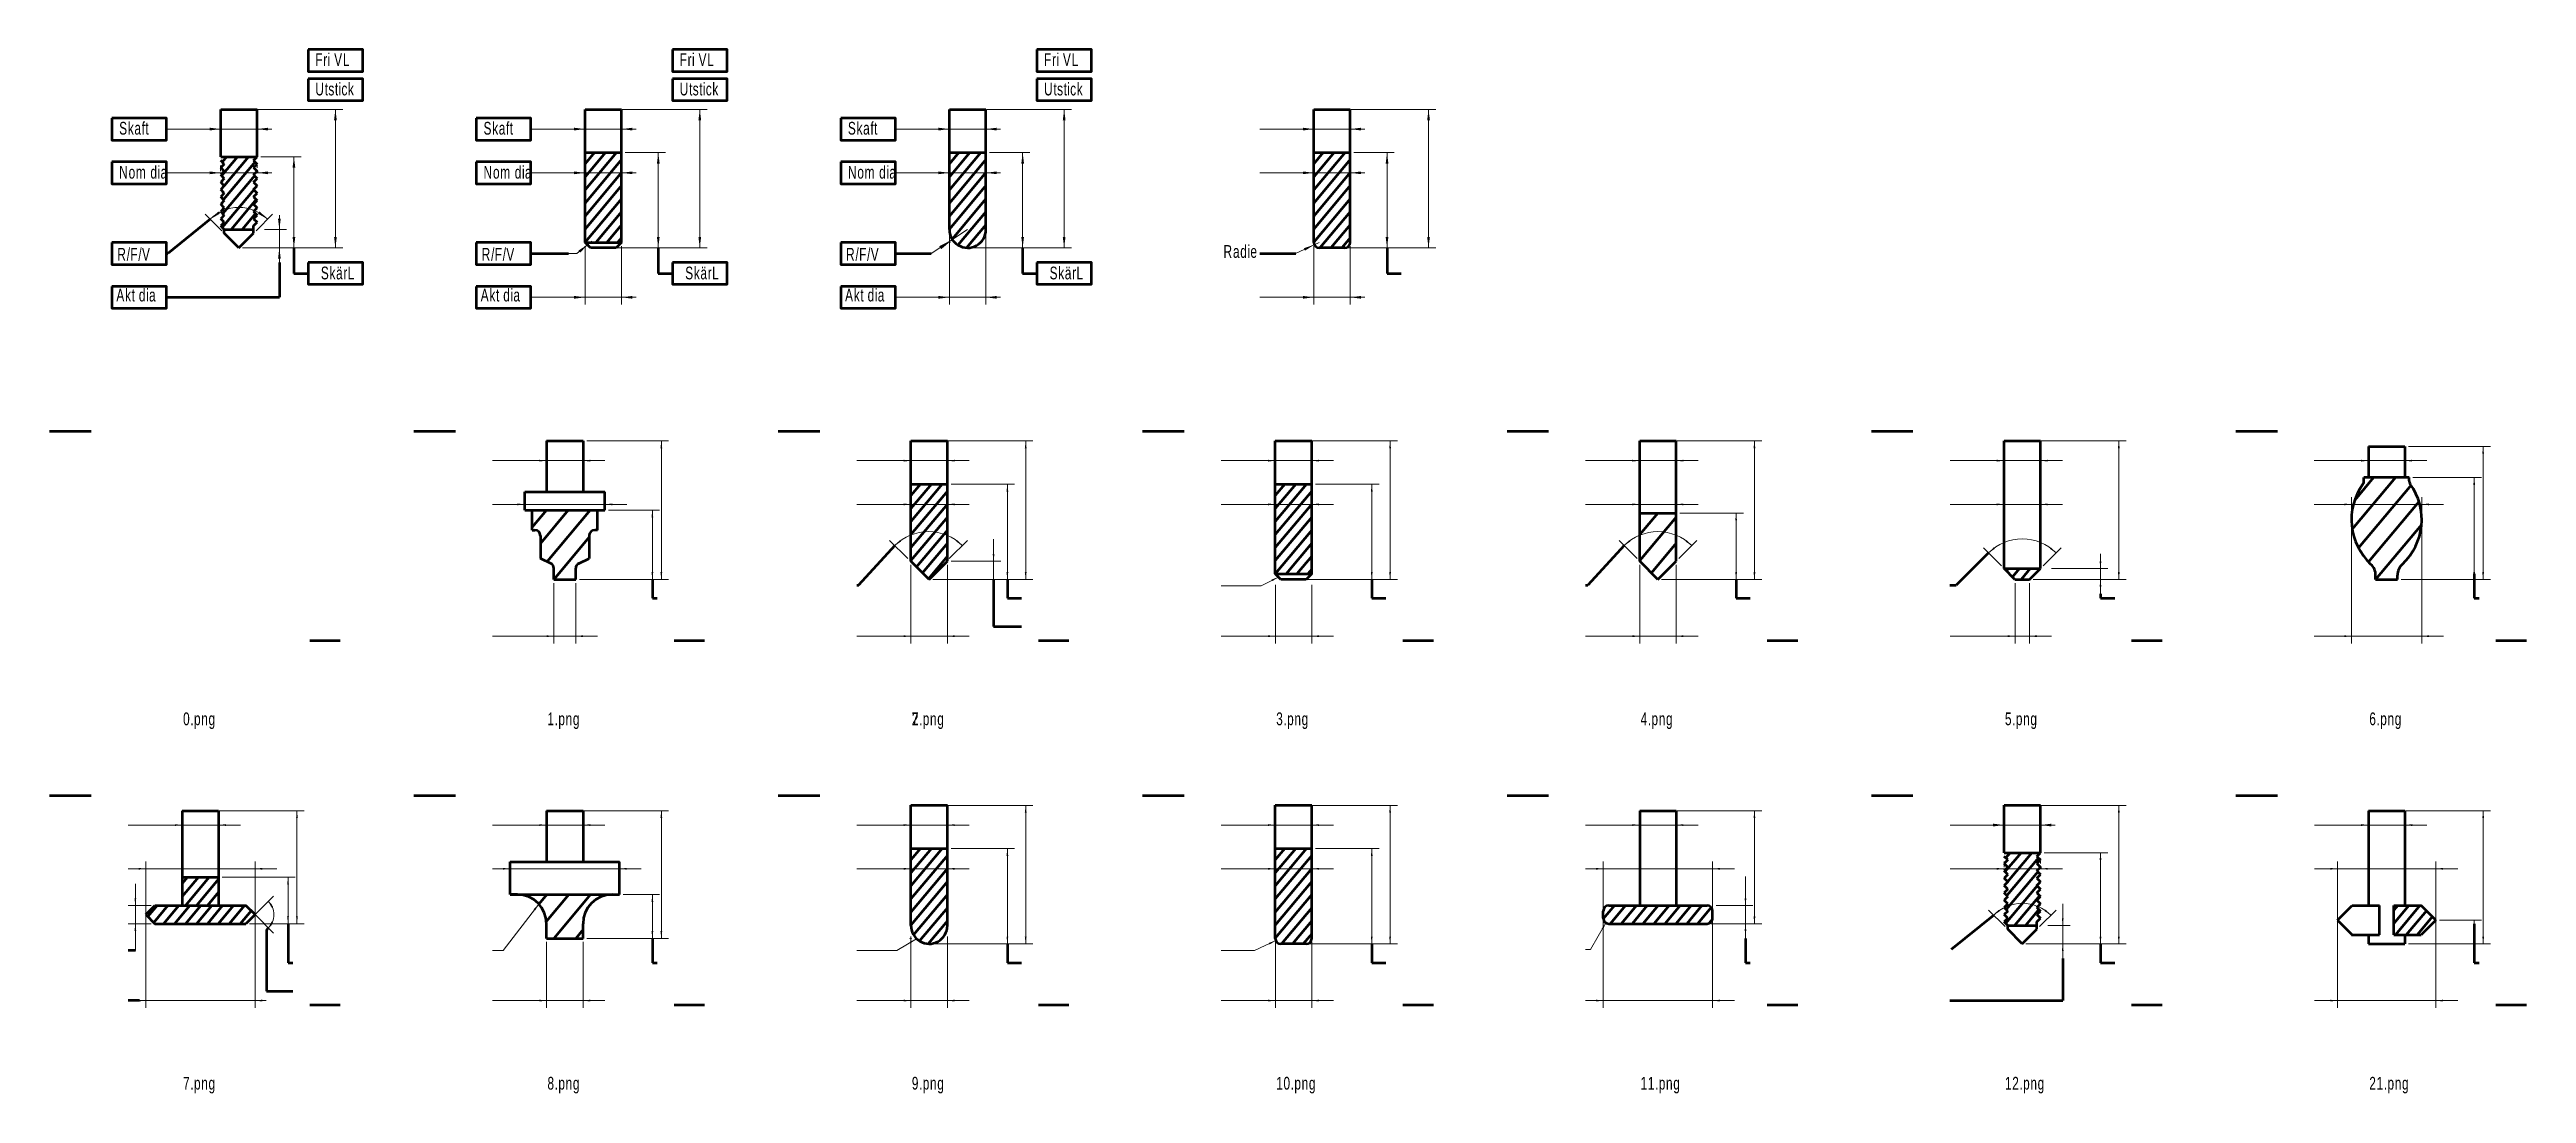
# Model space of a CAD drawing. Header units: millimetres. Extents: x -138 to 541, y -320 to -34.
import ezdxf

# ---------------------------------------------------------------- set-up
doc = ezdxf.new("R2010")
doc.units = ezdxf.units.MM
doc.layers.get('0').update_dxf_attribs({"lineweight": 35})
doc.layers.add('Dimension Layer', color=3, linetype='Continuous', lineweight=18)
doc.layers.add('Thick Solid Layer', color=7, linetype='Continuous', lineweight=50)
doc.styles.get("Standard").update_dxf_attribs({"font": '', "width": 0.667})
doc.styles.get('Standard').set_extended_font_data('arial')
doc.dimstyles.get("Standard").update_dxf_attribs({"dimtxt": 3.5, "dimasz": 4, "dimexe": 2, "dimexo": 0, "dimtad": 1, "dimdsep": 46, "dimtxsty": 'Standard', "dimblk": '_CAXARROW', "dimcen": 0, "dimdle": 8, "dimazin": 2, "dimtfac": 0.707107, "dimtdec": 3, "dimtmove": 2, "dimatfit": 3, "dimfxl": 1, "dimfrac": 2, "dimtolj": 1, "dimarcsym": 1})

msp = doc.modelspace()

# ---------------------------------------------------------------- texts
at = {"layer": 'Dimension Layer', "char_height": 3.5, "width": 22.23408, "attachment_point": 1, "line_spacing_factor": 1.15057}
for s, insert in [('\\T1.1;Fri VL', (-65.548, -34.857)), ('\\T1.1;Fri VL', (34.452, -34.857)), ('\\T1.1;Fri VL', (134.452, -34.857)), ('\\T1.1;Utstick', (-65.548, -42.934)), ('\\T1.1;Utstick', (34.452, -42.934)), ('\\T1.1;Utstick', (134.452, -42.934)), ('\\T1.1;Skaft', (-119.377, -53.687)), ('\\T1.1;Skaft', (-19.377, -53.687)), ('\\T1.1;Skaft', (80.623, -53.687)), ('\\T1.1;Nom dia', (-119.377, -65.764)), ('\\T1.1;Nom dia', (-19.377, -65.764)), ('\\T1.1;Nom dia', (80.623, -65.764)), ('\\T1.1;R/F/V', (-119.887, -88.28)), ('\\T1.1;R/F/V', (-19.887, -88.28)), ('\\T1.1;R/F/V', (80.113, -88.28)), ('\\T1.1;SkärL', (-64.026, -93.414)), ('\\T1.1;SkärL', (35.974, -93.414)), ('\\T1.1;SkärL', (135.974, -93.414)), ('\\T1.1;Akt dia', (-120.151, -99.476)), ('\\T1.1;Akt dia', (-20.151, -99.476)), ('\\T1.1;Akt dia', (79.849, -99.476)), ('\\T1.1;0.png', (-101.834, -215.76)), ('\\T1.1;1.png', (-1.834, -215.76)), ('\\T1.1;2.png', (98.166, -215.76)), ('\\T1.1;7.png', (98.166, -215.76)), ('\\T1.1;3.png', (198.166, -215.76)), ('\\T1.1;4.png', (298.166, -215.76)), ('\\T1.1;5.png', (398.166, -215.76)), ('\\T1.1;6.png', (498.166, -215.76)), ('\\T1.1;7.png', (-101.834, -315.76)), ('\\T1.1;8.png', (-1.834, -315.76)), ('\\T1.1;9.png', (98.166, -315.76)), ('\\T1.1;10.png', (198.166, -315.76)), ('\\T1.1;11.png', (298.166, -315.76)), ('\\T1.1;12.png', (398.166, -315.76)), ('\\T1.1;21.png', (498.166, -315.76))]:
    msp.add_mtext(s, dxfattribs=dict(at, insert=insert))
at = {"layer": 'Thick Solid Layer', "insert": (183.71, -87.511), "char_height": 3.5, "width": 39.46175, "attachment_point": 1}
msp.add_mtext('\\T1.1;Radie', dxfattribs=at)

# ---------------------------------------------------------------- blocks, each defined once
blk = doc.blocks.new('*X2')
at = {"layer": 'Dimension Layer'}
for points in [[(239.97, -50.26), (240.35, -53.26), (239.6, -53.26)], [(239.97, -88.26), (240.35, -85.26), (239.6, -85.26)]]:
    blk.add_hatch(color=0, dxfattribs=at).paths.add_polyline_path(points, flags=0)
at = {"layer": 'Dimension Layer', "color": 0}
for p, q in [((218.63, -50.26), (241.97, -50.26)), ((239.97, -50.26), (239.97, -88.26)), ((218.63, -88.26), (241.97, -88.26))]:
    blk.add_line(p, q, dxfattribs=at)
at = {"layer": 'Dimension Layer', "color": 0, "insert": (239.35, -55.07), "char_height": 3.5, "width": 7, "attachment_point": 5, "rotation": 90, "line_spacing_factor": 1.15057}
blk.add_mtext('\\T1.1; ', dxfattribs=at)
blk = doc.blocks.new('_CAXARROW')
blk.add_hatch(color=0).paths.add_polyline_path([(0, 0), (-1, 0.125), (-1, -0.125)], flags=0)
blk = doc.blocks.new('*X3')
at = {"layer": 'Dimension Layer'}
for points in [[(208.48, -55.67), (205.48, -55.3), (205.48, -56.05)], [(218.48, -55.67), (221.48, -55.3), (221.48, -56.05)]]:
    blk.add_hatch(color=0, dxfattribs=at).paths.add_polyline_path(points, flags=0)
at = {"layer": 'Dimension Layer', "color": 0}
for p, q in [((208.48, -59.36), (208.48, -53.67)), ((218.48, -59.36), (218.48, -53.67)), ((193.64, -55.67), (222.48, -55.67))]:
    blk.add_line(p, q, dxfattribs=at)
at = {"layer": 'Dimension Layer', "color": 0, "insert": (193.64, -55.05), "char_height": 3.5, "width": 7, "attachment_point": 5, "line_spacing_factor": 1.15057}
blk.add_mtext('\\T1.1; ', dxfattribs=at)
blk = doc.blocks.new('*X4')
at = {"layer": 'Dimension Layer'}
for points in [[(228.58, -62.14), (228.21, -65.14), (228.96, -65.14)], [(228.58, -88.26), (228.21, -85.26), (228.96, -85.26)]]:
    blk.add_hatch(color=0, dxfattribs=at).paths.add_polyline_path(points, flags=0)
at = {"layer": 'Dimension Layer', "color": 0}
for p, q in [((219.48, -62.14), (230.58, -62.14)), ((228.58, -88.26), (228.58, -62.14)), ((214.48, -88.26), (230.58, -88.26))]:
    blk.add_line(p, q, dxfattribs=at)
at = {"layer": 'Dimension Layer', "color": 0, "insert": (227.96, -75.2), "char_height": 3.5, "width": 7, "attachment_point": 5, "rotation": 90, "line_spacing_factor": 1.15057}
blk.add_mtext('\\T1.1; ', dxfattribs=at)
blk = doc.blocks.new('*X5')
at = {"layer": 'Dimension Layer'}
for points in [[(208.48, -67.67), (205.48, -67.3), (205.48, -68.05)], [(218.48, -67.67), (221.48, -67.3), (221.48, -68.05)]]:
    blk.add_hatch(color=0, dxfattribs=at).paths.add_polyline_path(points, flags=0)
at = {"layer": 'Dimension Layer', "color": 0}
for p, q in [((193.64, -67.67), (222.48, -67.67)), ((208.48, -73.19), (208.48, -65.67)), ((218.48, -73.19), (218.48, -65.67))]:
    blk.add_line(p, q, dxfattribs=at)
at = {"layer": 'Dimension Layer', "color": 0, "insert": (193.64, -67.05), "char_height": 3.5, "width": 7, "attachment_point": 5, "line_spacing_factor": 1.15057}
blk.add_mtext('\\T1.1; ', dxfattribs=at)
blk = doc.blocks.new('*X6')
at = {"layer": 'Dimension Layer'}
for points in [[(208.48, -101.84), (205.48, -101.46), (205.48, -102.21)], [(218.48, -101.84), (221.48, -101.46), (221.48, -102.21)]]:
    blk.add_hatch(color=0, dxfattribs=at).paths.add_polyline_path(points, flags=0)
at = {"layer": 'Dimension Layer', "color": 0}
for p, q in [((208.48, -87.76), (208.48, -103.84)), ((218.48, -87.76), (218.48, -103.84)), ((193.64, -101.84), (222.48, -101.84))]:
    blk.add_line(p, q, dxfattribs=at)
at = {"layer": 'Dimension Layer', "color": 0, "insert": (193.64, -101.21), "char_height": 3.5, "width": 7, "attachment_point": 5, "line_spacing_factor": 1.15057}
blk.add_mtext('\\T1.1; ', dxfattribs=at)
blk = doc.blocks.new('*X7')
at = {"layer": 'Dimension Layer'}
blk.add_hatch(color=0, dxfattribs=at).paths.add_polyline_path([(208.63, -87.4), (205.76, -88.35), (206.08, -89.03)], flags=0)
at = {"layer": 'Dimension Layer', "color": 0}
for q in [(209.98, -86.76), (201.18, -89.84)]:
    blk.add_line((203.51, -89.84), q, dxfattribs=at)
blk = doc.blocks.new('*X8')
at = {"layer": 'Dimension Layer'}
for points in [[(139.97, -50.26), (140.35, -53.26), (139.6, -53.26)], [(139.97, -88.26), (140.35, -85.26), (139.6, -85.26)]]:
    blk.add_hatch(color=0, dxfattribs=at).paths.add_polyline_path(points, flags=0)
at = {"layer": 'Dimension Layer', "color": 0}
for p, q in [((118.63, -50.26), (141.97, -50.26)), ((139.97, -50.26), (139.97, -88.26)), ((118.63, -88.26), (141.97, -88.26))]:
    blk.add_line(p, q, dxfattribs=at)
at = {"layer": 'Dimension Layer', "color": 0, "insert": (139.35, -55.07), "char_height": 3.5, "width": 7, "attachment_point": 5, "rotation": 90, "line_spacing_factor": 1.15057}
blk.add_mtext('\\T1.1; ', dxfattribs=at)
blk = doc.blocks.new('*X9')
at = {"layer": 'Dimension Layer'}
for points in [[(108.48, -55.67), (105.48, -55.3), (105.48, -56.05)], [(118.48, -55.67), (121.48, -55.3), (121.48, -56.05)]]:
    blk.add_hatch(color=0, dxfattribs=at).paths.add_polyline_path(points, flags=0)
at = {"layer": 'Dimension Layer', "color": 0}
for p, q in [((108.48, -59.36), (108.48, -53.67)), ((118.48, -59.36), (118.48, -53.67)), ((93.64, -55.67), (122.48, -55.67))]:
    blk.add_line(p, q, dxfattribs=at)
at = {"layer": 'Dimension Layer', "color": 0, "insert": (93.64, -55.05), "char_height": 3.5, "width": 7, "attachment_point": 5, "line_spacing_factor": 1.15057}
blk.add_mtext('\\T1.1; ', dxfattribs=at)
blk = doc.blocks.new('*X10')
at = {"layer": 'Dimension Layer'}
for points in [[(128.58, -62.14), (128.21, -65.14), (128.96, -65.14)], [(128.58, -88.26), (128.21, -85.26), (128.96, -85.26)]]:
    blk.add_hatch(color=0, dxfattribs=at).paths.add_polyline_path(points, flags=0)
at = {"layer": 'Dimension Layer', "color": 0}
for p, q in [((119.48, -62.14), (130.58, -62.14)), ((128.58, -88.26), (128.58, -62.14)), ((114.48, -88.26), (130.58, -88.26))]:
    blk.add_line(p, q, dxfattribs=at)
at = {"layer": 'Dimension Layer', "color": 0, "insert": (127.96, -75.2), "char_height": 3.5, "width": 7, "attachment_point": 5, "rotation": 90, "line_spacing_factor": 1.15057}
blk.add_mtext('\\T1.1; ', dxfattribs=at)
blk = doc.blocks.new('*X11')
at = {"layer": 'Dimension Layer'}
for points in [[(108.48, -67.67), (105.48, -67.3), (105.48, -68.05)], [(118.48, -67.67), (121.48, -67.3), (121.48, -68.05)]]:
    blk.add_hatch(color=0, dxfattribs=at).paths.add_polyline_path(points, flags=0)
at = {"layer": 'Dimension Layer', "color": 0}
for p, q in [((93.64, -67.67), (122.48, -67.67)), ((108.48, -73.19), (108.48, -65.67)), ((118.48, -73.19), (118.48, -65.67))]:
    blk.add_line(p, q, dxfattribs=at)
at = {"layer": 'Dimension Layer', "color": 0, "insert": (93.64, -67.05), "char_height": 3.5, "width": 7, "attachment_point": 5, "line_spacing_factor": 1.15057}
blk.add_mtext('\\T1.1; ', dxfattribs=at)
blk = doc.blocks.new('*X12')
at = {"layer": 'Dimension Layer'}
for points in [[(108.48, -101.84), (105.48, -101.46), (105.48, -102.21)], [(118.48, -101.84), (121.48, -101.46), (121.48, -102.21)]]:
    blk.add_hatch(color=0, dxfattribs=at).paths.add_polyline_path(points, flags=0)
at = {"layer": 'Dimension Layer', "color": 0}
for p, q in [((108.48, -84.26), (108.48, -103.84)), ((118.48, -84.26), (118.48, -103.84)), ((93.64, -101.84), (122.48, -101.84))]:
    blk.add_line(p, q, dxfattribs=at)
at = {"layer": 'Dimension Layer', "color": 0, "insert": (93.64, -101.21), "char_height": 3.5, "width": 7, "attachment_point": 5, "line_spacing_factor": 1.15057}
blk.add_mtext('\\T1.1; ', dxfattribs=at)
blk = doc.blocks.new('*X13')
at = {"layer": 'Dimension Layer'}
blk.add_hatch(color=0, dxfattribs=at).paths.add_polyline_path([(109.31, -86.01), (105.69, -87.79), (106.24, -88.63)], flags=0)
at = {"layer": 'Dimension Layer', "color": 0}
blk.add_line((103.5, -89.84), (113.48, -83.26), dxfattribs=at)
blk = doc.blocks.new('*X14')
at = {"layer": 'Dimension Layer'}
for points in [[(39.97, -50.26), (40.35, -53.26), (39.6, -53.26)], [(39.97, -88.26), (40.35, -85.26), (39.6, -85.26)]]:
    blk.add_hatch(color=0, dxfattribs=at).paths.add_polyline_path(points, flags=0)
at = {"layer": 'Dimension Layer', "color": 0}
for p, q in [((18.63, -50.26), (41.97, -50.26)), ((39.97, -50.26), (39.97, -88.26)), ((18.63, -88.26), (41.97, -88.26))]:
    blk.add_line(p, q, dxfattribs=at)
at = {"layer": 'Dimension Layer', "color": 0, "insert": (39.35, -55.07), "char_height": 3.5, "width": 7, "attachment_point": 5, "rotation": 90, "line_spacing_factor": 1.15057}
blk.add_mtext('\\T1.1; ', dxfattribs=at)
blk = doc.blocks.new('*X15')
at = {"layer": 'Dimension Layer'}
for points in [[(8.48, -55.67), (5.48, -55.3), (5.48, -56.05)], [(18.48, -55.67), (21.48, -55.3), (21.48, -56.05)]]:
    blk.add_hatch(color=0, dxfattribs=at).paths.add_polyline_path(points, flags=0)
at = {"layer": 'Dimension Layer', "color": 0}
for p, q in [((8.48, -59.36), (8.48, -53.67)), ((18.48, -59.36), (18.48, -53.67)), ((-6.36, -55.67), (22.48, -55.67))]:
    blk.add_line(p, q, dxfattribs=at)
at = {"layer": 'Dimension Layer', "color": 0, "insert": (-6.36, -55.05), "char_height": 3.5, "width": 7, "attachment_point": 5, "line_spacing_factor": 1.15057}
blk.add_mtext('\\T1.1; ', dxfattribs=at)
blk = doc.blocks.new('*X16')
at = {"layer": 'Dimension Layer'}
for points in [[(28.58, -62.14), (28.21, -65.14), (28.96, -65.14)], [(28.58, -88.26), (28.21, -85.26), (28.96, -85.26)]]:
    blk.add_hatch(color=0, dxfattribs=at).paths.add_polyline_path(points, flags=0)
at = {"layer": 'Dimension Layer', "color": 0}
for p, q in [((19.48, -62.14), (30.58, -62.14)), ((28.58, -88.26), (28.58, -62.14)), ((14.48, -88.26), (30.58, -88.26))]:
    blk.add_line(p, q, dxfattribs=at)
at = {"layer": 'Dimension Layer', "color": 0, "insert": (27.96, -75.2), "char_height": 3.5, "width": 7, "attachment_point": 5, "rotation": 90, "line_spacing_factor": 1.15057}
blk.add_mtext('\\T1.1; ', dxfattribs=at)
blk = doc.blocks.new('*X17')
at = {"layer": 'Dimension Layer'}
for points in [[(8.48, -67.67), (5.48, -67.3), (5.48, -68.05)], [(18.48, -67.67), (21.48, -67.3), (21.48, -68.05)]]:
    blk.add_hatch(color=0, dxfattribs=at).paths.add_polyline_path(points, flags=0)
at = {"layer": 'Dimension Layer', "color": 0}
for p, q in [((-6.36, -67.67), (22.48, -67.67)), ((8.48, -73.19), (8.48, -65.67)), ((18.48, -73.19), (18.48, -65.67))]:
    blk.add_line(p, q, dxfattribs=at)
at = {"layer": 'Dimension Layer', "color": 0, "insert": (-6.36, -67.05), "char_height": 3.5, "width": 7, "attachment_point": 5, "line_spacing_factor": 1.15057}
blk.add_mtext('\\T1.1; ', dxfattribs=at)
blk = doc.blocks.new('*X18')
at = {"layer": 'Dimension Layer'}
for points in [[(8.48, -101.84), (5.48, -101.46), (5.48, -102.21)], [(18.48, -101.84), (21.48, -101.46), (21.48, -102.21)]]:
    blk.add_hatch(color=0, dxfattribs=at).paths.add_polyline_path(points, flags=0)
at = {"layer": 'Dimension Layer', "color": 0}
for p, q in [((8.48, -87.76), (8.48, -103.84)), ((18.48, -87.76), (18.48, -103.84)), ((-6.36, -101.84), (22.48, -101.84))]:
    blk.add_line(p, q, dxfattribs=at)
at = {"layer": 'Dimension Layer', "color": 0, "insert": (-6.36, -101.21), "char_height": 3.5, "width": 7, "attachment_point": 5, "line_spacing_factor": 1.15057}
blk.add_mtext('\\T1.1; ', dxfattribs=at)
blk = doc.blocks.new('*X19')
at = {"layer": 'Dimension Layer'}
blk.add_hatch(color=0, dxfattribs=at).paths.add_polyline_path([(9.24, -87.35), (6.7, -88.99), (7.18, -89.57)], flags=0)
at = {"layer": 'Dimension Layer', "color": 0}
for q in [(10.39, -86.39), (3.94, -89.84)]:
    blk.add_line((6.27, -89.84), q, dxfattribs=at)
blk = doc.blocks.new('*X20')
at = {"layer": 'Dimension Layer'}
for points in [[(-60.03, -50.26), (-59.65, -53.26), (-60.4, -53.26)], [(-60.03, -88.26), (-59.65, -85.26), (-60.4, -85.26)]]:
    blk.add_hatch(color=0, dxfattribs=at).paths.add_polyline_path(points, flags=0)
at = {"layer": 'Dimension Layer', "color": 0}
for p, q in [((-81.37, -50.26), (-58.03, -50.26)), ((-60.03, -50.26), (-60.03, -88.26)), ((-81.37, -88.26), (-58.03, -88.26))]:
    blk.add_line(p, q, dxfattribs=at)
at = {"layer": 'Dimension Layer', "color": 0, "insert": (-60.65, -55.07), "char_height": 3.5, "width": 7, "attachment_point": 5, "rotation": 90, "line_spacing_factor": 1.15057}
blk.add_mtext('\\T1.1; ', dxfattribs=at)
blk = doc.blocks.new('*X21')
at = {"layer": 'Dimension Layer'}
for points in [[(-91.52, -55.67), (-94.52, -55.3), (-94.52, -56.05)], [(-81.52, -55.67), (-78.52, -55.3), (-78.52, -56.05)]]:
    blk.add_hatch(color=0, dxfattribs=at).paths.add_polyline_path(points, flags=0)
at = {"layer": 'Dimension Layer', "color": 0}
for p, q in [((-91.52, -59.36), (-91.52, -53.67)), ((-81.52, -59.36), (-81.52, -53.67)), ((-106.36, -55.67), (-77.52, -55.67))]:
    blk.add_line(p, q, dxfattribs=at)
at = {"layer": 'Dimension Layer', "color": 0, "insert": (-106.36, -55.05), "char_height": 3.5, "width": 7, "attachment_point": 5, "line_spacing_factor": 1.15057}
blk.add_mtext('\\T1.1; ', dxfattribs=at)
blk = doc.blocks.new('*X22')
at = {"layer": 'Dimension Layer'}
for points in [[(-71.42, -63.26), (-71.79, -66.26), (-71.04, -66.26)], [(-71.42, -88.26), (-71.79, -85.26), (-71.04, -85.26)]]:
    blk.add_hatch(color=0, dxfattribs=at).paths.add_polyline_path(points, flags=0)
at = {"layer": 'Dimension Layer', "color": 0}
for p, q in [((-80.52, -63.26), (-69.42, -63.26)), ((-71.42, -88.26), (-71.42, -63.26)), ((-85.52, -88.26), (-69.42, -88.26))]:
    blk.add_line(p, q, dxfattribs=at)
at = {"layer": 'Dimension Layer', "color": 0, "insert": (-72.04, -75.76), "char_height": 3.5, "width": 7, "attachment_point": 5, "rotation": 90, "line_spacing_factor": 1.15057}
blk.add_mtext('\\T1.1; ', dxfattribs=at)
blk = doc.blocks.new('*X23')
at = {"layer": 'Dimension Layer'}
for points in [[(-94.37, -80.4), (-91.76, -78.89), (-92.17, -78.27)], [(-78.66, -80.4), (-81.27, -78.89), (-80.86, -78.27)]]:
    blk.add_hatch(color=0, dxfattribs=at).paths.add_polyline_path(points, flags=0)
at = {"layer": 'Dimension Layer', "color": 0}
for p, q in [((-91.22, -83.55), (-95.78, -78.99)), ((-81.81, -83.55), (-77.25, -78.99))]:
    blk.add_line(p, q, dxfattribs=at)
for start, end in [(90, 135), (45, 90)]:
    blk.add_arc((-86.52, -88.26), 11.11, start, end, dxfattribs=at)
at = {"layer": 'Dimension Layer', "color": 0, "insert": (-86.52, -77.15), "char_height": 3.5, "width": 7, "attachment_point": 5, "line_spacing_factor": 1.15057}
blk.add_mtext('\\T1.1; ', dxfattribs=at)
blk = doc.blocks.new('*X24')
at = {"layer": 'Dimension Layer'}
for points in [[(-91.52, -67.67), (-94.52, -67.3), (-94.52, -68.05)], [(-81.52, -67.67), (-78.52, -67.3), (-78.52, -68.05)]]:
    blk.add_hatch(color=0, dxfattribs=at).paths.add_polyline_path(points, flags=0)
at = {"layer": 'Dimension Layer', "color": 0}
for p, q in [((-106.36, -67.67), (-77.52, -67.67)), ((-91.52, -67.26), (-91.52, -65.67)), ((-81.52, -66.26), (-81.52, -65.67))]:
    blk.add_line(p, q, dxfattribs=at)
at = {"layer": 'Dimension Layer', "color": 0, "insert": (-106.36, -67.05), "char_height": 3.5, "width": 7, "attachment_point": 5, "line_spacing_factor": 1.15057}
blk.add_mtext('\\T1.1; ', dxfattribs=at)
blk = doc.blocks.new('*X25')
at = {"layer": 'Dimension Layer'}
for points in [[(-75.41, -83.26), (-75.03, -80.26), (-75.78, -80.26)], [(-75.41, -88.26), (-75.03, -91.26), (-75.78, -91.26)]]:
    blk.add_hatch(color=0, dxfattribs=at).paths.add_polyline_path(points, flags=0)
at = {"layer": 'Dimension Layer', "color": 0}
for p, q in [((-75.41, -79.26), (-75.41, -92.26)), ((-83.52, -88.26), (-73.41, -88.26)), ((-79.52, -83.26), (-73.41, -83.26))]:
    blk.add_line(p, q, dxfattribs=at)
at = {"layer": 'Dimension Layer', "color": 0, "insert": (-76.03, -85.76), "char_height": 3.5, "width": 7, "attachment_point": 5, "rotation": 90, "line_spacing_factor": 1.15057}
blk.add_mtext('\\T1.1; ', dxfattribs=at)
blk = doc.blocks.new('*X26')
at = {"layer": 'Dimension Layer'}
for points in [[(429.42, -141.25), (429.67, -143.25), (429.17, -143.25)], [(429.42, -179.25), (429.67, -177.25), (429.17, -177.25)]]:
    blk.add_hatch(color=0, dxfattribs=at).paths.add_polyline_path(points, flags=0)
at = {"layer": 'Dimension Layer', "color": 0}
for p, q in [((408.08, -141.25), (431.42, -141.25)), ((429.42, -141.25), (429.42, -179.25)), ((405.93, -179.25), (431.42, -179.25))]:
    blk.add_line(p, q, dxfattribs=at)
at = {"layer": 'Dimension Layer', "color": 0, "insert": (428.79, -146.06), "char_height": 3.5, "width": 7, "attachment_point": 5, "rotation": 90, "line_spacing_factor": 1.15057}
blk.add_mtext('\\T1.1; ', dxfattribs=at)
blk = doc.blocks.new('*X27')
at = {"layer": 'Dimension Layer'}
for points in [[(397.93, -146.66), (395.93, -146.41), (395.93, -146.91)], [(407.93, -146.66), (409.93, -146.41), (409.93, -146.91)]]:
    blk.add_hatch(color=0, dxfattribs=at).paths.add_polyline_path(points, flags=0)
at = {"layer": 'Dimension Layer', "color": 0}
for p, q in [((383.09, -146.66), (413.93, -146.66)), ((397.93, -150.35), (397.93, -144.66)), ((407.93, -150.35), (407.93, -144.66))]:
    blk.add_line(p, q, dxfattribs=at)
at = {"layer": 'Dimension Layer', "color": 0, "insert": (383.09, -146.04), "char_height": 3.5, "width": 7, "attachment_point": 5, "line_spacing_factor": 1.15057}
blk.add_mtext('\\T1.1; ', dxfattribs=at)
blk = doc.blocks.new('*X28')
at = {"layer": 'Dimension Layer'}
for points in [[(400.93, -194.83), (398.93, -194.58), (398.93, -195.08)], [(404.93, -194.83), (406.93, -194.58), (406.93, -195.08)]]:
    blk.add_hatch(color=0, dxfattribs=at).paths.add_polyline_path(points, flags=0)
at = {"layer": 'Dimension Layer', "color": 0}
for p, q in [((400.93, -180.25), (400.93, -196.83)), ((404.93, -180.25), (404.93, -196.83)), ((383.09, -194.83), (410.93, -194.83))]:
    blk.add_line(p, q, dxfattribs=at)
at = {"layer": 'Dimension Layer', "color": 0, "insert": (383.09, -194.2), "char_height": 3.5, "width": 7, "attachment_point": 5, "line_spacing_factor": 1.15057}
blk.add_mtext('\\T1.1; ', dxfattribs=at)
blk = doc.blocks.new('*X29')
at = {"layer": 'Dimension Layer'}
for points in [[(424.39, -176.25), (424.14, -174.25), (424.64, -174.25)], [(424.39, -179.25), (424.14, -181.25), (424.64, -181.25)]]:
    blk.add_hatch(color=0, dxfattribs=at).paths.add_polyline_path(points, flags=0)
at = {"layer": 'Dimension Layer', "color": 0}
for p, q in [((410.93, -176.25), (426.39, -176.25)), ((424.39, -183.25), (424.39, -172.25)), ((414.29, -179.25), (426.39, -179.25))]:
    blk.add_line(p, q, dxfattribs=at)
at = {"layer": 'Dimension Layer', "color": 0, "insert": (423.77, -177.75), "char_height": 3.5, "width": 7, "attachment_point": 5, "rotation": 90, "line_spacing_factor": 1.15057}
blk.add_mtext('\\T1.1; ', dxfattribs=at)
blk = doc.blocks.new('*X30')
at = {"layer": 'Dimension Layer'}
for points in [[(393.66, -171.98), (395.34, -170.87), (395.03, -170.48)], [(412.19, -171.98), (410.52, -170.87), (410.83, -170.48)]]:
    blk.add_hatch(color=0, dxfattribs=at).paths.add_polyline_path(points, flags=0)
at = {"layer": 'Dimension Layer', "color": 0}
for p, q in [((397.22, -175.54), (392.25, -170.57)), ((408.63, -175.54), (413.61, -170.57))]:
    blk.add_line(p, q, dxfattribs=at)
for start, end in [(90, 135), (45, 90)]:
    blk.add_arc((402.93, -181.25), 13.11, start, end, dxfattribs=at)
at = {"layer": 'Dimension Layer', "color": 0, "insert": (402.93, -168.14), "char_height": 3.5, "width": 7, "attachment_point": 5, "line_spacing_factor": 1.15057}
blk.add_mtext('\\T1.1; ', dxfattribs=at)
blk = doc.blocks.new('*X31')
at = {"layer": 'Dimension Layer'}
for points in [[(329.42, -242.75), (329.67, -244.75), (329.17, -244.75)], [(329.42, -273.75), (329.67, -271.75), (329.17, -271.75)]]:
    blk.add_hatch(color=0, dxfattribs=at).paths.add_polyline_path(points, flags=0)
at = {"layer": 'Dimension Layer', "color": 0}
for p, q in [((308.08, -242.75), (331.42, -242.75)), ((329.42, -242.75), (329.42, -273.75)), ((317.43, -273.75), (331.42, -273.75))]:
    blk.add_line(p, q, dxfattribs=at)
at = {"layer": 'Dimension Layer', "color": 0, "insert": (328.79, -246.06), "char_height": 3.5, "width": 7, "attachment_point": 5, "rotation": 90, "line_spacing_factor": 1.15057}
blk.add_mtext('\\T1.1; ', dxfattribs=at)
blk = doc.blocks.new('*X32')
at = {"layer": 'Dimension Layer'}
for points in [[(297.93, -246.66), (295.93, -246.41), (295.93, -246.91)], [(307.93, -246.66), (309.93, -246.41), (309.93, -246.91)]]:
    blk.add_hatch(color=0, dxfattribs=at).paths.add_polyline_path(points, flags=0)
at = {"layer": 'Dimension Layer', "color": 0}
for p, q in [((297.93, -250.35), (297.93, -244.66)), ((307.93, -250.35), (307.93, -244.66)), ((283.09, -246.66), (313.93, -246.66))]:
    blk.add_line(p, q, dxfattribs=at)
at = {"layer": 'Dimension Layer', "color": 0, "insert": (283.09, -246.04), "char_height": 3.5, "width": 7, "attachment_point": 5, "line_spacing_factor": 1.15057}
blk.add_mtext('\\T1.1; ', dxfattribs=at)
blk = doc.blocks.new('*X33')
at = {"layer": 'Dimension Layer'}
for points in [[(326.96, -268.75), (326.71, -266.75), (327.21, -266.75)], [(326.96, -273.75), (326.71, -275.75), (327.21, -275.75)]]:
    blk.add_hatch(color=0, dxfattribs=at).paths.add_polyline_path(points, flags=0)
at = {"layer": 'Dimension Layer', "color": 0}
for p, q in [((326.96, -281.75), (326.96, -260.75)), ((318.93, -268.75), (328.96, -268.75)), ((317.43, -273.75), (328.96, -273.75))]:
    blk.add_line(p, q, dxfattribs=at)
at = {"layer": 'Dimension Layer', "color": 0, "insert": (326.34, -271.25), "char_height": 3.5, "width": 7, "attachment_point": 5, "rotation": 90, "line_spacing_factor": 1.15057}
blk.add_mtext('\\T1.1; ', dxfattribs=at)
blk = doc.blocks.new('*X34')
at = {"layer": 'Dimension Layer'}
for points in [[(287.93, -258.66), (285.93, -258.41), (285.93, -258.91)], [(317.93, -258.66), (319.93, -258.41), (319.93, -258.91)]]:
    blk.add_hatch(color=0, dxfattribs=at).paths.add_polyline_path(points, flags=0)
at = {"layer": 'Dimension Layer', "color": 0}
for p, q in [((287.93, -273.25), (287.93, -256.66)), ((317.93, -273.25), (317.93, -256.66)), ((283.09, -258.66), (323.93, -258.66))]:
    blk.add_line(p, q, dxfattribs=at)
at = {"layer": 'Dimension Layer', "color": 0, "insert": (283.09, -258.04), "char_height": 3.5, "width": 7, "attachment_point": 5, "line_spacing_factor": 1.15057}
blk.add_mtext('\\T1.1; ', dxfattribs=at)
blk = doc.blocks.new('*X35')
at = {"layer": 'Dimension Layer'}
for points in [[(397.93, -158.66), (395.93, -158.41), (395.93, -158.91)], [(407.93, -158.66), (409.93, -158.41), (409.93, -158.91)]]:
    blk.add_hatch(color=0, dxfattribs=at).paths.add_polyline_path(points, flags=0)
at = {"layer": 'Dimension Layer', "color": 0}
for p, q in [((383.09, -158.66), (413.93, -158.66)), ((397.93, -164.18), (397.93, -156.66)), ((407.93, -164.18), (407.93, -156.66))]:
    blk.add_line(p, q, dxfattribs=at)
at = {"layer": 'Dimension Layer', "color": 0, "insert": (383.09, -158.04), "char_height": 3.5, "width": 7, "attachment_point": 5, "line_spacing_factor": 1.15057}
blk.add_mtext('\\T1.1; ', dxfattribs=at)
blk = doc.blocks.new('*X36')
at = {"layer": 'Dimension Layer'}
for points in [[(287.93, -294.83), (285.93, -294.58), (285.93, -295.08)], [(317.93, -294.83), (319.93, -294.58), (319.93, -295.08)]]:
    blk.add_hatch(color=0, dxfattribs=at).paths.add_polyline_path(points, flags=0)
at = {"layer": 'Dimension Layer', "color": 0}
for p, q in [((287.93, -273.25), (287.93, -296.83)), ((317.93, -273.25), (317.93, -296.83)), ((283.09, -294.83), (323.93, -294.83))]:
    blk.add_line(p, q, dxfattribs=at)
at = {"layer": 'Dimension Layer', "color": 0, "insert": (283.09, -294.2), "char_height": 3.5, "width": 7, "attachment_point": 5, "line_spacing_factor": 1.15057}
blk.add_mtext('\\T1.1; ', dxfattribs=at)
blk = doc.blocks.new('*X37')
at = {"layer": 'Dimension Layer'}
for points in [[(-70.58, -242.75), (-70.33, -244.75), (-70.83, -244.75)], [(-70.58, -273.75), (-70.33, -271.75), (-70.83, -271.75)]]:
    blk.add_hatch(color=0, dxfattribs=at).paths.add_polyline_path(points, flags=0)
at = {"layer": 'Dimension Layer', "color": 0}
for p, q in [((-91.92, -242.75), (-68.58, -242.75)), ((-70.58, -242.75), (-70.58, -273.75)), ((-83.57, -273.75), (-68.58, -273.75))]:
    blk.add_line(p, q, dxfattribs=at)
at = {"layer": 'Dimension Layer', "color": 0, "insert": (-71.21, -246.06), "char_height": 3.5, "width": 7, "attachment_point": 5, "rotation": 90, "line_spacing_factor": 1.15057}
blk.add_mtext('\\T1.1; ', dxfattribs=at)
blk = doc.blocks.new('*X38')
at = {"layer": 'Dimension Layer'}
for points in [[(-102.07, -246.66), (-104.07, -246.41), (-104.07, -246.91)], [(-92.07, -246.66), (-90.07, -246.41), (-90.07, -246.91)]]:
    blk.add_hatch(color=0, dxfattribs=at).paths.add_polyline_path(points, flags=0)
at = {"layer": 'Dimension Layer', "color": 0}
for p, q in [((-102.07, -250.35), (-102.07, -244.66)), ((-92.07, -250.35), (-92.07, -244.66)), ((-116.91, -246.66), (-86.07, -246.66))]:
    blk.add_line(p, q, dxfattribs=at)
at = {"layer": 'Dimension Layer', "color": 0, "insert": (-116.91, -246.04), "char_height": 3.5, "width": 7, "attachment_point": 5, "line_spacing_factor": 1.15057}
blk.add_mtext('\\T1.1; ', dxfattribs=at)
blk = doc.blocks.new('*X39')
at = {"layer": 'Dimension Layer'}
for points in [[(-73.04, -260.96), (-73.29, -262.96), (-72.79, -262.96)], [(-73.04, -273.75), (-73.29, -271.75), (-72.79, -271.75)]]:
    blk.add_hatch(color=0, dxfattribs=at).paths.add_polyline_path(points, flags=0)
at = {"layer": 'Dimension Layer', "color": 0}
for p, q in [((-91.07, -260.96), (-71.04, -260.96)), ((-73.04, -273.75), (-73.04, -260.96)), ((-76.21, -273.75), (-71.04, -273.75))]:
    blk.add_line(p, q, dxfattribs=at)
at = {"layer": 'Dimension Layer', "color": 0, "insert": (-73.66, -267.35), "char_height": 3.5, "width": 7, "attachment_point": 5, "rotation": 90, "line_spacing_factor": 1.15057}
blk.add_mtext('\\T1.1; ', dxfattribs=at)
blk = doc.blocks.new('*X40')
at = {"layer": 'Dimension Layer'}
for points in [[(-112.07, -258.66), (-114.07, -258.41), (-114.07, -258.91)], [(-82.07, -258.66), (-80.07, -258.41), (-80.07, -258.91)]]:
    blk.add_hatch(color=0, dxfattribs=at).paths.add_polyline_path(points, flags=0)
at = {"layer": 'Dimension Layer', "color": 0}
for p, q in [((-112.07, -274.25), (-112.07, -256.66)), ((-82.07, -274.25), (-82.07, -256.66)), ((-116.91, -258.66), (-76.07, -258.66))]:
    blk.add_line(p, q, dxfattribs=at)
at = {"layer": 'Dimension Layer', "color": 0, "insert": (-116.91, -258.04), "char_height": 3.5, "width": 7, "attachment_point": 5, "line_spacing_factor": 1.15057}
blk.add_mtext('\\T1.1; ', dxfattribs=at)
blk = doc.blocks.new('*X41')
at = {"layer": 'Dimension Layer'}
for points in [[(-112.07, -294.83), (-114.07, -294.58), (-114.07, -295.08)], [(-82.07, -294.83), (-80.07, -294.58), (-80.07, -295.08)]]:
    blk.add_hatch(color=0, dxfattribs=at).paths.add_polyline_path(points, flags=0)
at = {"layer": 'Dimension Layer', "color": 0}
for p, q in [((-112.07, -272.25), (-112.07, -296.83)), ((-82.07, -272.25), (-82.07, -296.83)), ((-116.91, -294.83), (-79.07, -294.83))]:
    blk.add_line(p, q, dxfattribs=at)
at = {"layer": 'Dimension Layer', "color": 0, "insert": (-116.91, -294.2), "char_height": 3.5, "width": 7, "attachment_point": 5, "line_spacing_factor": 1.15057}
blk.add_mtext('\\T1.1; ', dxfattribs=at)
blk = doc.blocks.new('*X42')
at = {"layer": 'Dimension Layer'}
for points in [[(-114.93, -268.75), (-115.18, -266.75), (-114.68, -266.75)], [(-114.93, -273.75), (-115.18, -275.75), (-114.68, -275.75)]]:
    blk.add_hatch(color=0, dxfattribs=at).paths.add_polyline_path(points, flags=0)
at = {"layer": 'Dimension Layer', "color": 0}
for p, q in [((-114.93, -281.06), (-114.93, -262.75)), ((-110.57, -268.75), (-116.93, -268.75)), ((-110.57, -273.75), (-116.93, -273.75))]:
    blk.add_line(p, q, dxfattribs=at)
at = {"layer": 'Dimension Layer', "color": 0, "insert": (-115.55, -281.06), "char_height": 3.5, "width": 7, "attachment_point": 5, "rotation": 90, "line_spacing_factor": 1.15057}
blk.add_mtext('\\T1.1; ', dxfattribs=at)
blk = doc.blocks.new('*X43')
at = {"layer": 'Dimension Layer'}
for points in [[(129.42, -141.25), (129.67, -143.25), (129.17, -143.25)], [(129.42, -179.25), (129.67, -177.25), (129.17, -177.25)]]:
    blk.add_hatch(color=0, dxfattribs=at).paths.add_polyline_path(points, flags=0)
at = {"layer": 'Dimension Layer', "color": 0}
for p, q in [((108.08, -141.25), (131.42, -141.25)), ((129.42, -141.25), (129.42, -179.25)), ((108.08, -179.25), (131.42, -179.25))]:
    blk.add_line(p, q, dxfattribs=at)
at = {"layer": 'Dimension Layer', "color": 0, "insert": (128.79, -146.06), "char_height": 3.5, "width": 7, "attachment_point": 5, "rotation": 90, "line_spacing_factor": 1.15057}
blk.add_mtext('\\T1.1; ', dxfattribs=at)
blk = doc.blocks.new('*X44')
at = {"layer": 'Dimension Layer'}
for points in [[(97.93, -146.66), (95.93, -146.41), (95.93, -146.91)], [(107.93, -146.66), (109.93, -146.41), (109.93, -146.91)]]:
    blk.add_hatch(color=0, dxfattribs=at).paths.add_polyline_path(points, flags=0)
at = {"layer": 'Dimension Layer', "color": 0}
for p, q in [((83.09, -146.66), (113.93, -146.66)), ((97.93, -150.35), (97.93, -144.66)), ((107.93, -150.35), (107.93, -144.66))]:
    blk.add_line(p, q, dxfattribs=at)
at = {"layer": 'Dimension Layer', "color": 0, "insert": (83.09, -146.04), "char_height": 3.5, "width": 7, "attachment_point": 5, "line_spacing_factor": 1.15057}
blk.add_mtext('\\T1.1; ', dxfattribs=at)
blk = doc.blocks.new('*X45')
at = {"layer": 'Dimension Layer'}
for points in [[(124.39, -153.13), (124.14, -155.13), (124.64, -155.13)], [(124.39, -179.25), (124.14, -177.25), (124.64, -177.25)]]:
    blk.add_hatch(color=0, dxfattribs=at).paths.add_polyline_path(points, flags=0)
at = {"layer": 'Dimension Layer', "color": 0}
for p, q in [((108.93, -153.13), (126.39, -153.13)), ((124.39, -179.25), (124.39, -153.13)), ((103.93, -179.25), (126.39, -179.25))]:
    blk.add_line(p, q, dxfattribs=at)
at = {"layer": 'Dimension Layer', "color": 0, "insert": (123.77, -166.19), "char_height": 3.5, "width": 7, "attachment_point": 5, "rotation": 90, "line_spacing_factor": 1.15057}
blk.add_mtext('\\T1.1; ', dxfattribs=at)
blk = doc.blocks.new('*X46')
at = {"layer": 'Dimension Layer'}
for points in [[(97.93, -158.66), (95.93, -158.41), (95.93, -158.91)], [(107.93, -158.66), (109.93, -158.41), (109.93, -158.91)]]:
    blk.add_hatch(color=0, dxfattribs=at).paths.add_polyline_path(points, flags=0)
at = {"layer": 'Dimension Layer', "color": 0}
for p, q in [((83.09, -158.66), (113.93, -158.66)), ((97.93, -164.18), (97.93, -156.66)), ((107.93, -164.18), (107.93, -156.66))]:
    blk.add_line(p, q, dxfattribs=at)
at = {"layer": 'Dimension Layer', "color": 0, "insert": (83.09, -158.04), "char_height": 3.5, "width": 7, "attachment_point": 5, "line_spacing_factor": 1.15057}
blk.add_mtext('\\T1.1; ', dxfattribs=at)
blk = doc.blocks.new('*X47')
at = {"layer": 'Dimension Layer'}
for points in [[(97.93, -194.83), (95.93, -194.58), (95.93, -195.08)], [(107.93, -194.83), (109.93, -194.58), (109.93, -195.08)]]:
    blk.add_hatch(color=0, dxfattribs=at).paths.add_polyline_path(points, flags=0)
at = {"layer": 'Dimension Layer', "color": 0}
for p, q in [((97.93, -175.25), (97.93, -196.83)), ((107.93, -175.25), (107.93, -196.83)), ((83.09, -194.83), (113.93, -194.83))]:
    blk.add_line(p, q, dxfattribs=at)
at = {"layer": 'Dimension Layer', "color": 0, "insert": (83.09, -194.2), "char_height": 3.5, "width": 7, "attachment_point": 5, "line_spacing_factor": 1.15057}
blk.add_mtext('\\T1.1; ', dxfattribs=at)
blk = doc.blocks.new('*X48')
at = {"layer": 'Dimension Layer'}
for points in [[(329.42, -141.25), (329.67, -143.25), (329.17, -143.25)], [(329.42, -179.25), (329.67, -177.25), (329.17, -177.25)]]:
    blk.add_hatch(color=0, dxfattribs=at).paths.add_polyline_path(points, flags=0)
at = {"layer": 'Dimension Layer', "color": 0}
for p, q in [((308.08, -141.25), (331.42, -141.25)), ((329.42, -141.25), (329.42, -179.25)), ((308.08, -179.25), (331.42, -179.25))]:
    blk.add_line(p, q, dxfattribs=at)
at = {"layer": 'Dimension Layer', "color": 0, "insert": (328.79, -146.06), "char_height": 3.5, "width": 7, "attachment_point": 5, "rotation": 90, "line_spacing_factor": 1.15057}
blk.add_mtext('\\T1.1; ', dxfattribs=at)
blk = doc.blocks.new('*X49')
at = {"layer": 'Dimension Layer'}
for points in [[(297.93, -146.66), (295.93, -146.41), (295.93, -146.91)], [(307.93, -146.66), (309.93, -146.41), (309.93, -146.91)]]:
    blk.add_hatch(color=0, dxfattribs=at).paths.add_polyline_path(points, flags=0)
at = {"layer": 'Dimension Layer', "color": 0}
for p, q in [((283.09, -146.66), (313.93, -146.66)), ((297.93, -150.35), (297.93, -144.66)), ((307.93, -150.35), (307.93, -144.66))]:
    blk.add_line(p, q, dxfattribs=at)
at = {"layer": 'Dimension Layer', "color": 0, "insert": (283.09, -146.04), "char_height": 3.5, "width": 7, "attachment_point": 5, "line_spacing_factor": 1.15057}
blk.add_mtext('\\T1.1; ', dxfattribs=at)
blk = doc.blocks.new('*X50')
at = {"layer": 'Dimension Layer'}
for points in [[(324.39, -161.07), (324.14, -163.07), (324.64, -163.07)], [(324.39, -179.25), (324.14, -177.25), (324.64, -177.25)]]:
    blk.add_hatch(color=0, dxfattribs=at).paths.add_polyline_path(points, flags=0)
at = {"layer": 'Dimension Layer', "color": 0}
for p, q in [((308.93, -161.07), (326.39, -161.07)), ((324.39, -179.25), (324.39, -161.07)), ((303.93, -179.25), (326.39, -179.25))]:
    blk.add_line(p, q, dxfattribs=at)
at = {"layer": 'Dimension Layer', "color": 0, "insert": (323.77, -170.16), "char_height": 3.5, "width": 7, "attachment_point": 5, "rotation": 90, "line_spacing_factor": 1.15057}
blk.add_mtext('\\T1.1; ', dxfattribs=at)
blk = doc.blocks.new('*X51')
at = {"layer": 'Dimension Layer'}
for points in [[(293.66, -169.98), (295.34, -168.87), (295.03, -168.48)], [(312.19, -169.98), (310.52, -168.87), (310.83, -168.48)]]:
    blk.add_hatch(color=0, dxfattribs=at).paths.add_polyline_path(points, flags=0)
at = {"layer": 'Dimension Layer', "color": 0}
for p, q in [((297.22, -173.54), (292.25, -168.57)), ((308.63, -173.54), (313.61, -168.57))]:
    blk.add_line(p, q, dxfattribs=at)
for start, end in [(90, 135), (45, 90)]:
    blk.add_arc((302.93, -179.25), 13.11, start, end, dxfattribs=at)
at = {"layer": 'Dimension Layer', "color": 0, "insert": (302.93, -166.14), "char_height": 3.5, "width": 7, "attachment_point": 5, "line_spacing_factor": 1.15057}
blk.add_mtext('\\T1.1; ', dxfattribs=at)
blk = doc.blocks.new('*X52')
at = {"layer": 'Dimension Layer'}
for points in [[(297.93, -158.66), (295.93, -158.41), (295.93, -158.91)], [(307.93, -158.66), (309.93, -158.41), (309.93, -158.91)]]:
    blk.add_hatch(color=0, dxfattribs=at).paths.add_polyline_path(points, flags=0)
at = {"layer": 'Dimension Layer', "color": 0}
for p, q in [((283.09, -158.66), (313.93, -158.66)), ((297.93, -164.18), (297.93, -156.66)), ((307.93, -164.18), (307.93, -156.66))]:
    blk.add_line(p, q, dxfattribs=at)
at = {"layer": 'Dimension Layer', "color": 0, "insert": (283.09, -158.04), "char_height": 3.5, "width": 7, "attachment_point": 5, "line_spacing_factor": 1.15057}
blk.add_mtext('\\T1.1; ', dxfattribs=at)
blk = doc.blocks.new('*X53')
at = {"layer": 'Dimension Layer'}
for points in [[(297.93, -194.83), (295.93, -194.58), (295.93, -195.08)], [(307.93, -194.83), (309.93, -194.58), (309.93, -195.08)]]:
    blk.add_hatch(color=0, dxfattribs=at).paths.add_polyline_path(points, flags=0)
at = {"layer": 'Dimension Layer', "color": 0}
for p, q in [((297.93, -175.25), (297.93, -196.83)), ((307.93, -175.25), (307.93, -196.83)), ((283.09, -194.83), (313.93, -194.83))]:
    blk.add_line(p, q, dxfattribs=at)
at = {"layer": 'Dimension Layer', "color": 0, "insert": (283.09, -194.2), "char_height": 3.5, "width": 7, "attachment_point": 5, "line_spacing_factor": 1.15057}
blk.add_mtext('\\T1.1; ', dxfattribs=at)
blk = doc.blocks.new('*X54')
at = {"layer": 'Dimension Layer'}
for points in [[(229.42, -241.25), (229.67, -243.25), (229.17, -243.25)], [(229.42, -279.25), (229.67, -277.25), (229.17, -277.25)]]:
    blk.add_hatch(color=0, dxfattribs=at).paths.add_polyline_path(points, flags=0)
at = {"layer": 'Dimension Layer', "color": 0}
for p, q in [((208.08, -241.25), (231.42, -241.25)), ((229.42, -241.25), (229.42, -279.25)), ((208.08, -279.25), (231.42, -279.25))]:
    blk.add_line(p, q, dxfattribs=at)
at = {"layer": 'Dimension Layer', "color": 0, "insert": (228.79, -246.06), "char_height": 3.5, "width": 7, "attachment_point": 5, "rotation": 90, "line_spacing_factor": 1.15057}
blk.add_mtext('\\T1.1; ', dxfattribs=at)
blk = doc.blocks.new('*X55')
at = {"layer": 'Dimension Layer'}
for points in [[(197.93, -246.66), (195.93, -246.41), (195.93, -246.91)], [(207.93, -246.66), (209.93, -246.41), (209.93, -246.91)]]:
    blk.add_hatch(color=0, dxfattribs=at).paths.add_polyline_path(points, flags=0)
at = {"layer": 'Dimension Layer', "color": 0}
for p, q in [((197.93, -250.35), (197.93, -244.66)), ((207.93, -250.35), (207.93, -244.66)), ((183.09, -246.66), (213.93, -246.66))]:
    blk.add_line(p, q, dxfattribs=at)
at = {"layer": 'Dimension Layer', "color": 0, "insert": (183.09, -246.04), "char_height": 3.5, "width": 7, "attachment_point": 5, "line_spacing_factor": 1.15057}
blk.add_mtext('\\T1.1; ', dxfattribs=at)
blk = doc.blocks.new('*X56')
at = {"layer": 'Dimension Layer'}
for points in [[(224.39, -253.13), (224.14, -255.13), (224.64, -255.13)], [(224.39, -279.25), (224.14, -277.25), (224.64, -277.25)]]:
    blk.add_hatch(color=0, dxfattribs=at).paths.add_polyline_path(points, flags=0)
at = {"layer": 'Dimension Layer', "color": 0}
for p, q in [((208.93, -253.13), (226.39, -253.13)), ((224.39, -279.25), (224.39, -253.13)), ((203.93, -279.25), (226.39, -279.25))]:
    blk.add_line(p, q, dxfattribs=at)
at = {"layer": 'Dimension Layer', "color": 0, "insert": (223.77, -266.19), "char_height": 3.5, "width": 7, "attachment_point": 5, "rotation": 90, "line_spacing_factor": 1.15057}
blk.add_mtext('\\T1.1; ', dxfattribs=at)
blk = doc.blocks.new('*X57')
at = {"layer": 'Dimension Layer'}
for points in [[(197.93, -258.66), (195.93, -258.41), (195.93, -258.91)], [(207.93, -258.66), (209.93, -258.41), (209.93, -258.91)]]:
    blk.add_hatch(color=0, dxfattribs=at).paths.add_polyline_path(points, flags=0)
at = {"layer": 'Dimension Layer', "color": 0}
for p, q in [((197.93, -264.18), (197.93, -256.66)), ((207.93, -264.18), (207.93, -256.66)), ((183.09, -258.66), (213.93, -258.66))]:
    blk.add_line(p, q, dxfattribs=at)
at = {"layer": 'Dimension Layer', "color": 0, "insert": (183.09, -258.04), "char_height": 3.5, "width": 7, "attachment_point": 5, "line_spacing_factor": 1.15057}
blk.add_mtext('\\T1.1; ', dxfattribs=at)
blk = doc.blocks.new('*X58')
at = {"layer": 'Dimension Layer'}
for points in [[(197.93, -294.83), (195.93, -294.58), (195.93, -295.08)], [(207.93, -294.83), (209.93, -294.58), (209.93, -295.08)]]:
    blk.add_hatch(color=0, dxfattribs=at).paths.add_polyline_path(points, flags=0)
at = {"layer": 'Dimension Layer', "color": 0}
for p, q in [((197.93, -278.75), (197.93, -296.83)), ((207.93, -278.75), (207.93, -296.83)), ((183.09, -294.83), (213.93, -294.83))]:
    blk.add_line(p, q, dxfattribs=at)
at = {"layer": 'Dimension Layer', "color": 0, "insert": (183.09, -294.2), "char_height": 3.5, "width": 7, "attachment_point": 5, "line_spacing_factor": 1.15057}
blk.add_mtext('\\T1.1; ', dxfattribs=at)
blk = doc.blocks.new('*X59')
at = {"layer": 'Dimension Layer'}
for points in [[(129.42, -241.25), (129.67, -243.25), (129.17, -243.25)], [(129.42, -279.25), (129.67, -277.25), (129.17, -277.25)]]:
    blk.add_hatch(color=0, dxfattribs=at).paths.add_polyline_path(points, flags=0)
at = {"layer": 'Dimension Layer', "color": 0}
for p, q in [((108.08, -241.25), (131.42, -241.25)), ((129.42, -241.25), (129.42, -279.25)), ((108.08, -279.25), (131.42, -279.25))]:
    blk.add_line(p, q, dxfattribs=at)
at = {"layer": 'Dimension Layer', "color": 0, "insert": (128.79, -246.06), "char_height": 3.5, "width": 7, "attachment_point": 5, "rotation": 90, "line_spacing_factor": 1.15057}
blk.add_mtext('\\T1.1; ', dxfattribs=at)
blk = doc.blocks.new('*X60')
at = {"layer": 'Dimension Layer'}
for points in [[(97.93, -246.66), (95.93, -246.41), (95.93, -246.91)], [(107.93, -246.66), (109.93, -246.41), (109.93, -246.91)]]:
    blk.add_hatch(color=0, dxfattribs=at).paths.add_polyline_path(points, flags=0)
at = {"layer": 'Dimension Layer', "color": 0}
for p, q in [((97.93, -250.35), (97.93, -244.66)), ((107.93, -250.35), (107.93, -244.66)), ((83.09, -246.66), (113.93, -246.66))]:
    blk.add_line(p, q, dxfattribs=at)
at = {"layer": 'Dimension Layer', "color": 0, "insert": (83.09, -246.04), "char_height": 3.5, "width": 7, "attachment_point": 5, "line_spacing_factor": 1.15057}
blk.add_mtext('\\T1.1; ', dxfattribs=at)
blk = doc.blocks.new('*X61')
at = {"layer": 'Dimension Layer'}
for points in [[(124.39, -253.13), (124.14, -255.13), (124.64, -255.13)], [(124.39, -279.25), (124.14, -277.25), (124.64, -277.25)]]:
    blk.add_hatch(color=0, dxfattribs=at).paths.add_polyline_path(points, flags=0)
at = {"layer": 'Dimension Layer', "color": 0}
for p, q in [((108.93, -253.13), (126.39, -253.13)), ((124.39, -279.25), (124.39, -253.13)), ((103.93, -279.25), (126.39, -279.25))]:
    blk.add_line(p, q, dxfattribs=at)
at = {"layer": 'Dimension Layer', "color": 0, "insert": (123.77, -266.19), "char_height": 3.5, "width": 7, "attachment_point": 5, "rotation": 90, "line_spacing_factor": 1.15057}
blk.add_mtext('\\T1.1; ', dxfattribs=at)
blk = doc.blocks.new('*X62')
at = {"layer": 'Dimension Layer'}
for points in [[(97.93, -258.66), (95.93, -258.41), (95.93, -258.91)], [(107.93, -258.66), (109.93, -258.41), (109.93, -258.91)]]:
    blk.add_hatch(color=0, dxfattribs=at).paths.add_polyline_path(points, flags=0)
at = {"layer": 'Dimension Layer', "color": 0}
for p, q in [((97.93, -264.18), (97.93, -256.66)), ((107.93, -264.18), (107.93, -256.66)), ((83.09, -258.66), (113.93, -258.66))]:
    blk.add_line(p, q, dxfattribs=at)
at = {"layer": 'Dimension Layer', "color": 0, "insert": (83.09, -258.04), "char_height": 3.5, "width": 7, "attachment_point": 5, "line_spacing_factor": 1.15057}
blk.add_mtext('\\T1.1; ', dxfattribs=at)
blk = doc.blocks.new('*X63')
at = {"layer": 'Dimension Layer'}
for points in [[(97.93, -294.83), (95.93, -294.58), (95.93, -295.08)], [(107.93, -294.83), (109.93, -294.58), (109.93, -295.08)]]:
    blk.add_hatch(color=0, dxfattribs=at).paths.add_polyline_path(points, flags=0)
at = {"layer": 'Dimension Layer', "color": 0}
for p, q in [((97.93, -277.25), (97.93, -296.83)), ((107.93, -277.25), (107.93, -296.83)), ((83.09, -294.83), (113.93, -294.83))]:
    blk.add_line(p, q, dxfattribs=at)
at = {"layer": 'Dimension Layer', "color": 0, "insert": (83.09, -294.2), "char_height": 3.5, "width": 7, "attachment_point": 5, "line_spacing_factor": 1.15057}
blk.add_mtext('\\T1.1; ', dxfattribs=at)
blk = doc.blocks.new('*X64')
at = {"layer": 'Dimension Layer'}
for points in [[(29.42, -242.75), (29.67, -244.75), (29.17, -244.75)], [(29.42, -277.75), (29.67, -275.75), (29.17, -275.75)]]:
    blk.add_hatch(color=0, dxfattribs=at).paths.add_polyline_path(points, flags=0)
at = {"layer": 'Dimension Layer', "color": 0}
for p, q in [((8.08, -242.75), (31.42, -242.75)), ((29.42, -242.75), (29.42, -277.75)), ((9.08, -277.75), (31.42, -277.75))]:
    blk.add_line(p, q, dxfattribs=at)
at = {"layer": 'Dimension Layer', "color": 0, "insert": (28.79, -246.06), "char_height": 3.5, "width": 7, "attachment_point": 5, "rotation": 90, "line_spacing_factor": 1.15057}
blk.add_mtext('\\T1.1; ', dxfattribs=at)
blk = doc.blocks.new('*X65')
at = {"layer": 'Dimension Layer'}
for points in [[(-2.07, -246.66), (-4.07, -246.41), (-4.07, -246.91)], [(7.93, -246.66), (9.93, -246.41), (9.93, -246.91)]]:
    blk.add_hatch(color=0, dxfattribs=at).paths.add_polyline_path(points, flags=0)
at = {"layer": 'Dimension Layer', "color": 0}
for p, q in [((-2.07, -250.35), (-2.07, -244.66)), ((7.93, -250.35), (7.93, -244.66)), ((-16.91, -246.66), (13.93, -246.66))]:
    blk.add_line(p, q, dxfattribs=at)
at = {"layer": 'Dimension Layer', "color": 0, "insert": (-16.91, -246.04), "char_height": 3.5, "width": 7, "attachment_point": 5, "line_spacing_factor": 1.15057}
blk.add_mtext('\\T1.1; ', dxfattribs=at)
blk = doc.blocks.new('*X66')
at = {"layer": 'Dimension Layer'}
for points in [[(-2.07, -294.83), (-4.07, -294.58), (-4.07, -295.08)], [(7.93, -294.83), (9.93, -294.58), (9.93, -295.08)]]:
    blk.add_hatch(color=0, dxfattribs=at).paths.add_polyline_path(points, flags=0)
at = {"layer": 'Dimension Layer', "color": 0}
for p, q in [((-2.07, -278.75), (-2.07, -296.83)), ((7.93, -278.75), (7.93, -296.83)), ((-16.91, -294.83), (13.93, -294.83))]:
    blk.add_line(p, q, dxfattribs=at)
at = {"layer": 'Dimension Layer', "color": 0, "insert": (-16.91, -294.2), "char_height": 3.5, "width": 7, "attachment_point": 5, "line_spacing_factor": 1.15057}
blk.add_mtext('\\T1.1; ', dxfattribs=at)
blk = doc.blocks.new('*X67')
at = {"layer": 'Dimension Layer'}
for points in [[(26.96, -265.75), (26.71, -267.75), (27.21, -267.75)], [(26.96, -277.75), (26.71, -275.75), (27.21, -275.75)]]:
    blk.add_hatch(color=0, dxfattribs=at).paths.add_polyline_path(points, flags=0)
at = {"layer": 'Dimension Layer', "color": 0}
for p, q in [((18.93, -265.75), (28.96, -265.75)), ((26.96, -277.75), (26.96, -265.75)), ((8.93, -277.75), (28.96, -277.75))]:
    blk.add_line(p, q, dxfattribs=at)
at = {"layer": 'Dimension Layer', "color": 0, "insert": (26.34, -271.75), "char_height": 3.5, "width": 7, "attachment_point": 5, "rotation": 90, "line_spacing_factor": 1.15057}
blk.add_mtext('\\T1.1; ', dxfattribs=at)
blk = doc.blocks.new('*X68')
at = {"layer": 'Dimension Layer'}
for points in [[(-12.07, -258.66), (-14.07, -258.41), (-14.07, -258.91)], [(17.93, -258.66), (19.93, -258.41), (19.93, -258.91)]]:
    blk.add_hatch(color=0, dxfattribs=at).paths.add_polyline_path(points, flags=0)
at = {"layer": 'Dimension Layer', "color": 0}
for p, q in [((-12.07, -259.75), (-12.07, -256.66)), ((17.93, -259.75), (17.93, -256.66)), ((-16.91, -258.66), (23.93, -258.66))]:
    blk.add_line(p, q, dxfattribs=at)
at = {"layer": 'Dimension Layer', "color": 0, "insert": (-16.91, -258.04), "char_height": 3.5, "width": 7, "attachment_point": 5, "line_spacing_factor": 1.15057}
blk.add_mtext('\\T1.1; ', dxfattribs=at)
blk = doc.blocks.new('*X69')
at = {"layer": 'Dimension Layer'}
for points in [[(229.42, -141.25), (229.67, -143.25), (229.17, -143.25)], [(229.42, -179.25), (229.67, -177.25), (229.17, -177.25)]]:
    blk.add_hatch(color=0, dxfattribs=at).paths.add_polyline_path(points, flags=0)
at = {"layer": 'Dimension Layer', "color": 0}
for p, q in [((208.08, -141.25), (231.42, -141.25)), ((229.42, -141.25), (229.42, -179.25)), ((208.08, -179.25), (231.42, -179.25))]:
    blk.add_line(p, q, dxfattribs=at)
at = {"layer": 'Dimension Layer', "color": 0, "insert": (228.79, -146.06), "char_height": 3.5, "width": 7, "attachment_point": 5, "rotation": 90, "line_spacing_factor": 1.15057}
blk.add_mtext('\\T1.1; ', dxfattribs=at)
blk = doc.blocks.new('*X70')
at = {"layer": 'Dimension Layer'}
for points in [[(197.93, -146.66), (195.93, -146.41), (195.93, -146.91)], [(207.93, -146.66), (209.93, -146.41), (209.93, -146.91)]]:
    blk.add_hatch(color=0, dxfattribs=at).paths.add_polyline_path(points, flags=0)
at = {"layer": 'Dimension Layer', "color": 0}
for p, q in [((183.09, -146.66), (213.93, -146.66)), ((197.93, -150.35), (197.93, -144.66)), ((207.93, -150.35), (207.93, -144.66))]:
    blk.add_line(p, q, dxfattribs=at)
at = {"layer": 'Dimension Layer', "color": 0, "insert": (183.09, -146.04), "char_height": 3.5, "width": 7, "attachment_point": 5, "line_spacing_factor": 1.15057}
blk.add_mtext('\\T1.1; ', dxfattribs=at)
blk = doc.blocks.new('*X71')
at = {"layer": 'Dimension Layer'}
for points in [[(224.39, -153.13), (224.14, -155.13), (224.64, -155.13)], [(224.39, -179.25), (224.14, -177.25), (224.64, -177.25)]]:
    blk.add_hatch(color=0, dxfattribs=at).paths.add_polyline_path(points, flags=0)
at = {"layer": 'Dimension Layer', "color": 0}
for p, q in [((208.93, -153.13), (226.39, -153.13)), ((224.39, -179.25), (224.39, -153.13)), ((203.93, -179.25), (226.39, -179.25))]:
    blk.add_line(p, q, dxfattribs=at)
at = {"layer": 'Dimension Layer', "color": 0, "insert": (223.77, -166.19), "char_height": 3.5, "width": 7, "attachment_point": 5, "rotation": 90, "line_spacing_factor": 1.15057}
blk.add_mtext('\\T1.1; ', dxfattribs=at)
blk = doc.blocks.new('*X72')
at = {"layer": 'Dimension Layer'}
for points in [[(197.93, -158.66), (195.93, -158.41), (195.93, -158.91)], [(207.93, -158.66), (209.93, -158.41), (209.93, -158.91)]]:
    blk.add_hatch(color=0, dxfattribs=at).paths.add_polyline_path(points, flags=0)
at = {"layer": 'Dimension Layer', "color": 0}
for p, q in [((183.09, -158.66), (213.93, -158.66)), ((197.93, -164.18), (197.93, -156.66)), ((207.93, -164.18), (207.93, -156.66))]:
    blk.add_line(p, q, dxfattribs=at)
at = {"layer": 'Dimension Layer', "color": 0, "insert": (183.09, -158.04), "char_height": 3.5, "width": 7, "attachment_point": 5, "line_spacing_factor": 1.15057}
blk.add_mtext('\\T1.1; ', dxfattribs=at)
blk = doc.blocks.new('*X73')
at = {"layer": 'Dimension Layer'}
for points in [[(197.93, -194.83), (195.93, -194.58), (195.93, -195.08)], [(207.93, -194.83), (209.93, -194.58), (209.93, -195.08)]]:
    blk.add_hatch(color=0, dxfattribs=at).paths.add_polyline_path(points, flags=0)
at = {"layer": 'Dimension Layer', "color": 0}
for p, q in [((197.93, -180.75), (197.93, -196.83)), ((207.93, -180.75), (207.93, -196.83)), ((183.09, -194.83), (213.93, -194.83))]:
    blk.add_line(p, q, dxfattribs=at)
at = {"layer": 'Dimension Layer', "color": 0, "insert": (183.09, -194.2), "char_height": 3.5, "width": 7, "attachment_point": 5, "line_spacing_factor": 1.15057}
blk.add_mtext('\\T1.1; ', dxfattribs=at)
blk = doc.blocks.new('*X74')
at = {"layer": 'Dimension Layer'}
for points in [[(429.42, -241.25), (429.67, -243.25), (429.17, -243.25)], [(429.42, -279.25), (429.67, -277.25), (429.17, -277.25)]]:
    blk.add_hatch(color=0, dxfattribs=at).paths.add_polyline_path(points, flags=0)
at = {"layer": 'Dimension Layer', "color": 0}
for p, q in [((408.08, -241.25), (431.42, -241.25)), ((429.42, -241.25), (429.42, -279.25)), ((408.08, -279.25), (431.42, -279.25))]:
    blk.add_line(p, q, dxfattribs=at)
at = {"layer": 'Dimension Layer', "color": 0, "insert": (428.79, -246.06), "char_height": 3.5, "width": 7, "attachment_point": 5, "rotation": 90, "line_spacing_factor": 1.15057}
blk.add_mtext('\\T1.1; ', dxfattribs=at)
blk = doc.blocks.new('*X75')
at = {"layer": 'Dimension Layer'}
for points in [[(397.93, -246.66), (394.93, -246.29), (394.93, -247.04)], [(407.93, -246.66), (410.93, -246.29), (410.93, -247.04)]]:
    blk.add_hatch(color=0, dxfattribs=at).paths.add_polyline_path(points, flags=0)
at = {"layer": 'Dimension Layer', "color": 0}
for p, q in [((397.93, -250.35), (397.93, -244.66)), ((407.93, -250.35), (407.93, -244.66)), ((383.09, -246.66), (411.93, -246.66))]:
    blk.add_line(p, q, dxfattribs=at)
at = {"layer": 'Dimension Layer', "color": 0, "insert": (383.09, -246.04), "char_height": 3.5, "width": 7, "attachment_point": 5, "line_spacing_factor": 1.15057}
blk.add_mtext('\\T1.1; ', dxfattribs=at)
blk = doc.blocks.new('*X76')
at = {"layer": 'Dimension Layer'}
for points in [[(424.39, -254.25), (424.14, -256.25), (424.64, -256.25)], [(424.39, -279.25), (424.14, -277.25), (424.64, -277.25)]]:
    blk.add_hatch(color=0, dxfattribs=at).paths.add_polyline_path(points, flags=0)
at = {"layer": 'Dimension Layer', "color": 0}
for p, q in [((408.93, -254.25), (426.39, -254.25)), ((424.39, -279.25), (424.39, -254.25)), ((403.93, -279.25), (426.39, -279.25))]:
    blk.add_line(p, q, dxfattribs=at)
at = {"layer": 'Dimension Layer', "color": 0, "insert": (423.77, -266.75), "char_height": 3.5, "width": 7, "attachment_point": 5, "rotation": 90, "line_spacing_factor": 1.15057}
blk.add_mtext('\\T1.1; ', dxfattribs=at)
blk = doc.blocks.new('*X77')
at = {"layer": 'Dimension Layer'}
for points in [[(395.07, -271.39), (396.77, -270.31), (396.47, -269.91)], [(410.78, -271.39), (409.09, -270.31), (409.39, -269.91)]]:
    blk.add_hatch(color=0, dxfattribs=at).paths.add_polyline_path(points, flags=0)
at = {"layer": 'Dimension Layer', "color": 0}
for p, q in [((398.22, -274.54), (393.66, -269.98)), ((407.63, -274.54), (412.19, -269.98))]:
    blk.add_line(p, q, dxfattribs=at)
for start, end in [(90, 135), (45, 90)]:
    blk.add_arc((402.93, -279.25), 11.11, start, end, dxfattribs=at)
at = {"layer": 'Dimension Layer', "color": 0, "insert": (402.93, -268.14), "char_height": 3.5, "width": 7, "attachment_point": 5, "line_spacing_factor": 1.15057}
blk.add_mtext('\\T1.1; ', dxfattribs=at)
blk = doc.blocks.new('*X78')
at = {"layer": 'Dimension Layer'}
for points in [[(397.93, -258.66), (395.93, -258.41), (395.93, -258.91)], [(407.93, -258.66), (409.93, -258.41), (409.93, -258.91)]]:
    blk.add_hatch(color=0, dxfattribs=at).paths.add_polyline_path(points, flags=0)
at = {"layer": 'Dimension Layer', "color": 0}
for p, q in [((397.93, -258.25), (397.93, -256.66)), ((407.93, -257.25), (407.93, -256.66)), ((383.09, -258.66), (413.93, -258.66))]:
    blk.add_line(p, q, dxfattribs=at)
at = {"layer": 'Dimension Layer', "color": 0, "insert": (383.09, -258.04), "char_height": 3.5, "width": 7, "attachment_point": 5, "line_spacing_factor": 1.15057}
blk.add_mtext('\\T1.1; ', dxfattribs=at)
blk = doc.blocks.new('*X79')
at = {"layer": 'Dimension Layer'}
for points in [[(414.03, -274.25), (414.28, -272.25), (413.78, -272.25)], [(414.03, -279.25), (414.28, -281.25), (413.78, -281.25)]]:
    blk.add_hatch(color=0, dxfattribs=at).paths.add_polyline_path(points, flags=0)
at = {"layer": 'Dimension Layer', "color": 0}
for p, q in [((414.03, -268.25), (414.03, -285.25)), ((409.93, -274.25), (416.03, -274.25)), ((405.93, -279.25), (416.03, -279.25))]:
    blk.add_line(p, q, dxfattribs=at)
at = {"layer": 'Dimension Layer', "color": 0, "insert": (413.41, -276.75), "char_height": 3.5, "width": 7, "attachment_point": 5, "rotation": 90, "line_spacing_factor": 1.15057}
blk.add_mtext('\\T1.1; ', dxfattribs=at)
blk = doc.blocks.new('*X80')
at = {"layer": 'Dimension Layer'}
for points in [[(29.42, -141.25), (29.67, -143.25), (29.17, -143.25)], [(29.42, -179.25), (29.67, -177.25), (29.17, -177.25)]]:
    blk.add_hatch(color=0, dxfattribs=at).paths.add_polyline_path(points, flags=0)
at = {"layer": 'Dimension Layer', "color": 0}
for p, q in [((8.93, -141.25), (31.42, -141.25)), ((29.42, -141.25), (29.42, -179.25)), ((6.93, -179.25), (31.42, -179.25))]:
    blk.add_line(p, q, dxfattribs=at)
at = {"layer": 'Dimension Layer', "color": 0, "insert": (28.79, -146.06), "char_height": 3.5, "width": 7, "attachment_point": 5, "rotation": 90, "line_spacing_factor": 1.15057}
blk.add_mtext('\\T1.1; ', dxfattribs=at)
blk = doc.blocks.new('*X81')
at = {"layer": 'Dimension Layer'}
for points in [[(-2.07, -146.66), (-4.07, -146.41), (-4.07, -146.91)], [(7.93, -146.66), (9.93, -146.41), (9.93, -146.91)]]:
    blk.add_hatch(color=0, dxfattribs=at).paths.add_polyline_path(points, flags=0)
at = {"layer": 'Dimension Layer', "color": 0}
for p, q in [((-16.91, -146.66), (13.93, -146.66)), ((-2.07, -150.35), (-2.07, -144.66)), ((7.93, -150.35), (7.93, -144.66))]:
    blk.add_line(p, q, dxfattribs=at)
at = {"layer": 'Dimension Layer', "color": 0, "insert": (-16.91, -146.04), "char_height": 3.5, "width": 7, "attachment_point": 5, "line_spacing_factor": 1.15057}
blk.add_mtext('\\T1.1; ', dxfattribs=at)
blk = doc.blocks.new('*X82')
at = {"layer": 'Dimension Layer'}
for points in [[(-0.07, -194.83), (-2.07, -194.58), (-2.07, -195.08)], [(5.93, -194.83), (7.93, -194.58), (7.93, -195.08)]]:
    blk.add_hatch(color=0, dxfattribs=at).paths.add_polyline_path(points, flags=0)
at = {"layer": 'Dimension Layer', "color": 0}
for p, q in [((-0.07, -180.25), (-0.07, -196.83)), ((5.93, -180.25), (5.93, -196.83)), ((-16.91, -194.83), (11.93, -194.83))]:
    blk.add_line(p, q, dxfattribs=at)
at = {"layer": 'Dimension Layer', "color": 0, "insert": (-16.91, -194.2), "char_height": 3.5, "width": 7, "attachment_point": 5, "line_spacing_factor": 1.15057}
blk.add_mtext('\\T1.1; ', dxfattribs=at)
blk = doc.blocks.new('*X83')
at = {"layer": 'Dimension Layer'}
for points in [[(26.96, -160.25), (26.71, -162.25), (27.21, -162.25)], [(26.96, -179.25), (26.71, -177.25), (27.21, -177.25)]]:
    blk.add_hatch(color=0, dxfattribs=at).paths.add_polyline_path(points, flags=0)
at = {"layer": 'Dimension Layer', "color": 0}
for p, q in [((14.93, -160.25), (28.96, -160.25)), ((26.96, -179.25), (26.96, -160.25)), ((6.93, -179.25), (28.96, -179.25))]:
    blk.add_line(p, q, dxfattribs=at)
at = {"layer": 'Dimension Layer', "color": 0, "insert": (26.34, -169.75), "char_height": 3.5, "width": 7, "attachment_point": 5, "rotation": 90, "line_spacing_factor": 1.15057}
blk.add_mtext('\\T1.1; ', dxfattribs=at)
blk = doc.blocks.new('*X84')
at = {"layer": 'Dimension Layer'}
for points in [[(-8.07, -158.66), (-10.07, -158.41), (-10.07, -158.91)], [(13.93, -158.66), (15.93, -158.41), (15.93, -158.91)]]:
    blk.add_hatch(color=0, dxfattribs=at).paths.add_polyline_path(points, flags=0)
at = {"layer": 'Dimension Layer', "color": 0}
for p, q in [((-16.91, -158.66), (19.93, -158.66)), ((-8.07, -158.25), (-8.07, -156.66)), ((13.93, -158.25), (13.93, -156.66))]:
    blk.add_line(p, q, dxfattribs=at)
at = {"layer": 'Dimension Layer', "color": 0, "insert": (-16.91, -158.04), "char_height": 3.5, "width": 7, "attachment_point": 5, "line_spacing_factor": 1.15057}
blk.add_mtext('\\T1.1; ', dxfattribs=at)
blk = doc.blocks.new('*X85')
at = {"layer": 'Dimension Layer'}
for points in [[(529.4, -142.75), (529.65, -144.75), (529.15, -144.75)], [(529.4, -179.25), (529.65, -177.25), (529.15, -177.25)]]:
    blk.add_hatch(color=0, dxfattribs=at).paths.add_polyline_path(points, flags=0)
at = {"layer": 'Dimension Layer', "color": 0}
for p, q in [((508.91, -142.75), (531.4, -142.75)), ((529.4, -142.75), (529.4, -179.25)), ((506.91, -179.25), (531.4, -179.25))]:
    blk.add_line(p, q, dxfattribs=at)
at = {"layer": 'Dimension Layer', "color": 0, "insert": (528.78, -146.06), "char_height": 3.5, "width": 7, "attachment_point": 5, "rotation": 90, "line_spacing_factor": 1.15057}
blk.add_mtext('\\T1.1; ', dxfattribs=at)
blk = doc.blocks.new('*X86')
at = {"layer": 'Dimension Layer'}
for points in [[(497.91, -146.66), (495.91, -146.41), (495.91, -146.91)], [(507.91, -146.66), (509.91, -146.41), (509.91, -146.91)]]:
    blk.add_hatch(color=0, dxfattribs=at).paths.add_polyline_path(points, flags=0)
at = {"layer": 'Dimension Layer', "color": 0}
for p, q in [((483.07, -146.66), (513.91, -146.66)), ((497.91, -150.35), (497.91, -144.66)), ((507.91, -150.35), (507.91, -144.66))]:
    blk.add_line(p, q, dxfattribs=at)
at = {"layer": 'Dimension Layer', "color": 0, "insert": (483.07, -146.04), "char_height": 3.5, "width": 7, "attachment_point": 5, "line_spacing_factor": 1.15057}
blk.add_mtext('\\T1.1; ', dxfattribs=at)
blk = doc.blocks.new('*X87')
at = {"layer": 'Dimension Layer'}
for points in [[(493.27, -194.83), (491.27, -194.58), (491.27, -195.08)], [(512.55, -194.83), (514.55, -194.58), (514.55, -195.08)]]:
    blk.add_hatch(color=0, dxfattribs=at).paths.add_polyline_path(points, flags=0)
at = {"layer": 'Dimension Layer', "color": 0}
for p, q in [((493.27, -163.85), (493.27, -196.83)), ((512.55, -163.85), (512.55, -196.83)), ((483.07, -194.83), (518.55, -194.83))]:
    blk.add_line(p, q, dxfattribs=at)
at = {"layer": 'Dimension Layer', "color": 0, "insert": (483.07, -194.2), "char_height": 3.5, "width": 7, "attachment_point": 5, "line_spacing_factor": 1.15057}
blk.add_mtext('\\T1.1; ', dxfattribs=at)
blk = doc.blocks.new('*X88')
at = {"layer": 'Dimension Layer'}
for points in [[(526.95, -151.3), (526.7, -153.3), (527.2, -153.3)], [(526.95, -179.25), (526.7, -177.25), (527.2, -177.25)]]:
    blk.add_hatch(color=0, dxfattribs=at).paths.add_polyline_path(points, flags=0)
at = {"layer": 'Dimension Layer', "color": 0}
for p, q in [((510.12, -151.3), (528.95, -151.3)), ((526.95, -179.25), (526.95, -151.3)), ((506.91, -179.25), (528.95, -179.25))]:
    blk.add_line(p, q, dxfattribs=at)
at = {"layer": 'Dimension Layer', "color": 0, "insert": (526.32, -165.27), "char_height": 3.5, "width": 7, "attachment_point": 5, "rotation": 90, "line_spacing_factor": 1.15057}
blk.add_mtext('\\T1.1; ', dxfattribs=at)
blk = doc.blocks.new('*X89')
at = {"layer": 'Dimension Layer'}
for points in [[(493.27, -158.66), (491.27, -158.41), (491.27, -158.91)], [(512.55, -158.66), (514.55, -158.41), (514.55, -158.91)]]:
    blk.add_hatch(color=0, dxfattribs=at).paths.add_polyline_path(points, flags=0)
at = {"layer": 'Dimension Layer', "color": 0}
for p, q in [((483.07, -158.66), (518.55, -158.66)), ((493.27, -165.85), (493.27, -156.66)), ((512.55, -166.85), (512.55, -156.66))]:
    blk.add_line(p, q, dxfattribs=at)
at = {"layer": 'Dimension Layer', "color": 0, "insert": (483.07, -158.04), "char_height": 3.5, "width": 7, "attachment_point": 5, "line_spacing_factor": 1.15057}
blk.add_mtext('\\T1.1; ', dxfattribs=at)
blk = doc.blocks.new('*X90')
at = {"layer": 'Dimension Layer'}
for points in [[(529.42, -242.75), (529.67, -244.75), (529.17, -244.75)], [(529.42, -279.25), (529.67, -277.25), (529.17, -277.25)]]:
    blk.add_hatch(color=0, dxfattribs=at).paths.add_polyline_path(points, flags=0)
at = {"layer": 'Dimension Layer', "color": 0}
for p, q in [((508.08, -242.75), (531.42, -242.75)), ((529.42, -242.75), (529.42, -279.25)), ((508.93, -279.25), (531.42, -279.25))]:
    blk.add_line(p, q, dxfattribs=at)
at = {"layer": 'Dimension Layer', "color": 0, "insert": (528.79, -246.06), "char_height": 3.5, "width": 7, "attachment_point": 5, "rotation": 90, "line_spacing_factor": 1.15057}
blk.add_mtext('\\T1.1; ', dxfattribs=at)
blk = doc.blocks.new('*X91')
at = {"layer": 'Dimension Layer'}
for points in [[(497.93, -246.66), (495.93, -246.41), (495.93, -246.91)], [(507.93, -246.66), (509.93, -246.41), (509.93, -246.91)]]:
    blk.add_hatch(color=0, dxfattribs=at).paths.add_polyline_path(points, flags=0)
at = {"layer": 'Dimension Layer', "color": 0}
for p, q in [((497.93, -250.35), (497.93, -244.66)), ((507.93, -250.35), (507.93, -244.66)), ((483.09, -246.66), (513.93, -246.66))]:
    blk.add_line(p, q, dxfattribs=at)
at = {"layer": 'Dimension Layer', "color": 0, "insert": (483.09, -246.04), "char_height": 3.5, "width": 7, "attachment_point": 5, "line_spacing_factor": 1.15057}
blk.add_mtext('\\T1.1; ', dxfattribs=at)
blk = doc.blocks.new('*X92')
at = {"layer": 'Dimension Layer'}
for points in [[(526.96, -272.75), (526.71, -274.75), (527.21, -274.75)], [(526.96, -279.25), (526.71, -277.25), (527.21, -277.25)]]:
    blk.add_hatch(color=0, dxfattribs=at).paths.add_polyline_path(points, flags=0)
at = {"layer": 'Dimension Layer', "color": 0}
for p, q in [((517.43, -272.75), (528.96, -272.75)), ((526.96, -279.25), (526.96, -272.75)), ((508.93, -279.25), (528.96, -279.25))]:
    blk.add_line(p, q, dxfattribs=at)
at = {"layer": 'Dimension Layer', "color": 0, "insert": (526.34, -276), "char_height": 3.5, "width": 7, "attachment_point": 5, "rotation": 90, "line_spacing_factor": 1.15057}
blk.add_mtext('\\T1.1; ', dxfattribs=at)
blk = doc.blocks.new('*X93')
at = {"layer": 'Dimension Layer'}
for points in [[(489.43, -258.66), (487.43, -258.41), (487.43, -258.91)], [(516.43, -258.66), (518.43, -258.41), (518.43, -258.91)]]:
    blk.add_hatch(color=0, dxfattribs=at).paths.add_polyline_path(points, flags=0)
at = {"layer": 'Dimension Layer', "color": 0}
for p, q in [((489.43, -275.75), (489.43, -256.66)), ((516.43, -275.75), (516.43, -256.66)), ((483.09, -258.66), (522.43, -258.66))]:
    blk.add_line(p, q, dxfattribs=at)
at = {"layer": 'Dimension Layer', "color": 0, "insert": (483.09, -258.04), "char_height": 3.5, "width": 7, "attachment_point": 5, "line_spacing_factor": 1.15057}
blk.add_mtext('\\T1.1; ', dxfattribs=at)
blk = doc.blocks.new('*X94')
at = {"layer": 'Dimension Layer'}
for points in [[(489.43, -294.83), (487.43, -294.58), (487.43, -295.08)], [(516.43, -294.83), (518.43, -294.58), (518.43, -295.08)]]:
    blk.add_hatch(color=0, dxfattribs=at).paths.add_polyline_path(points, flags=0)
at = {"layer": 'Dimension Layer', "color": 0}
for p, q in [((489.43, -273.75), (489.43, -296.83)), ((516.43, -273.75), (516.43, -296.83)), ((483.09, -294.83), (522.43, -294.83))]:
    blk.add_line(p, q, dxfattribs=at)
at = {"layer": 'Dimension Layer', "color": 0, "insert": (483.09, -294.2), "char_height": 3.5, "width": 7, "attachment_point": 5, "line_spacing_factor": 1.15057}
blk.add_mtext('\\T1.1; ', dxfattribs=at)
blk = doc.blocks.new('*X95')
at = {"layer": 'Dimension Layer', "linetype": 'Continuous'}
blk.add_hatch(color=0, dxfattribs=at).paths.add_polyline_path([(15.71, 2.44), (14.05, 1.3), (13.82, 1.74)], flags=0)
at = {"layer": 'Dimension Layer', "color": 0}
for p, q in [((10.99, 0), (0, 0)), ((15.71, 2.44), (10.99, 0))]:
    blk.add_line(p, q, dxfattribs=at)
blk = doc.blocks.new('*X96')
at = {"layer": 'Dimension Layer', "linetype": 'Continuous'}
blk.add_hatch(color=0, dxfattribs=at).paths.add_polyline_path([(16.41, 3.18), (14.81, 1.96), (14.56, 2.39)], flags=0)
at = {"layer": 'Dimension Layer', "color": 0}
for p, q in [((16.41, 3.18), (10.99, 0)), ((10.99, 0), (0, 0))]:
    blk.add_line(p, q, dxfattribs=at)
blk = doc.blocks.new('*X97')
at = {"layer": 'Dimension Layer', "linetype": 'Continuous'}
blk.add_hatch(color=0, dxfattribs=at).paths.add_polyline_path([(12.72, 12.73), (11.7, 10.99), (11.3, 11.3)], flags=0)
at = {"layer": 'Dimension Layer', "color": 0}
for p, q in [((12.72, 12.73), (2.89, 0)), ((2.89, 0), (0, 0))]:
    blk.add_line(p, q, dxfattribs=at)
blk = doc.blocks.new('*X98')
at = {"layer": 'Dimension Layer', "linetype": 'Continuous'}
blk.add_hatch(color=0, dxfattribs=at).paths.add_polyline_path([(5.56, 7.24), (4.78, 5.39), (4.35, 5.64)], flags=0)
at = {"layer": 'Dimension Layer', "color": 0}
for p, q in [((5.56, 7.24), (1.38, 0)), ((1.38, 0), (0, 0))]:
    blk.add_line(p, q, dxfattribs=at)
blk = doc.blocks.new('*X99')
at = {"layer": 'Dimension Layer', "linetype": 'Continuous'}
blk.add_hatch(color=0, dxfattribs=at).paths.add_polyline_path([(14.98, 2.67), (13.27, 1.61), (13.06, 2.06)], flags=0)
at = {"layer": 'Dimension Layer', "color": 0}
for p, q in [((9.16, 0), (0, 0)), ((14.98, 2.67), (9.16, 0))]:
    blk.add_line(p, q, dxfattribs=at)
blk = doc.blocks.new('*X100')
at = {"layer": 'Dimension Layer'}
for points in [[(93.49, -169.98), (95.17, -168.87), (94.86, -168.48)], [(112.02, -169.98), (110.34, -168.87), (110.65, -168.48)]]:
    blk.add_hatch(color=0, dxfattribs=at).paths.add_polyline_path(points, flags=0)
at = {"layer": 'Dimension Layer', "color": 0}
for p, q in [((97.05, -173.54), (92.07, -168.57)), ((108.46, -173.54), (113.44, -168.57))]:
    blk.add_line(p, q, dxfattribs=at)
for start, end in [(90, 135), (45, 90)]:
    blk.add_arc((102.75, -179.25), 13.11, start, end, dxfattribs=at)
at = {"layer": 'Dimension Layer', "color": 0, "insert": (102.75, -166.14), "char_height": 3.5, "width": 7, "attachment_point": 5, "line_spacing_factor": 1.15057}
blk.add_mtext('\\T1.1; ', dxfattribs=at)
blk = doc.blocks.new('*X101')
at = {"layer": 'Dimension Layer'}
for points in [[(-78.42, -267.59), (-77.52, -269.38), (-77.08, -269.15)], [(-78.42, -274.9), (-77.52, -273.11), (-77.08, -273.35)]]:
    blk.add_hatch(color=0, dxfattribs=at).paths.add_polyline_path(points, flags=0)
at = {"layer": 'Dimension Layer', "color": 0}
for q in [(-77.01, -266.18), (-77.01, -276.31)]:
    blk.add_line((-82.07, -271.25), q, dxfattribs=at)
for start, end in [(0, 45), (315, 360)]:
    blk.add_arc((-82.07, -271.25), 5.16, start, end, dxfattribs=at)
at = {"layer": 'Dimension Layer', "color": 0, "insert": (-77.53, -271.25), "char_height": 3.5, "width": 7, "attachment_point": 5, "rotation": 90, "line_spacing_factor": 1.15057}
blk.add_mtext('\\T1.1; ', dxfattribs=at)
blk = doc.blocks.new('*X102')
at = {"layer": 'Dimension Layer'}
for points in [[(120.6, -174.25), (120.35, -172.25), (120.85, -172.25)], [(120.6, -179.25), (120.35, -181.25), (120.85, -181.25)]]:
    blk.add_hatch(color=0, dxfattribs=at).paths.add_polyline_path(points, flags=0)
at = {"layer": 'Dimension Layer', "color": 0}
for p, q in [((120.6, -187.3), (120.6, -168.25)), ((108.93, -174.25), (122.6, -174.25)), ((103.93, -179.25), (122.6, -179.25))]:
    blk.add_line(p, q, dxfattribs=at)
at = {"layer": 'Dimension Layer', "color": 0, "insert": (119.97, -187.3), "char_height": 3.5, "width": 7, "attachment_point": 5, "rotation": 90, "line_spacing_factor": 1.15057}
blk.add_mtext('\\T1.1; ', dxfattribs=at)

# ---------------------------------------------------------------- dimensions: what is measured, and where the dimension line sits
at = {"layer": 'Dimension Layer'}
for base, p1, p2, override, picture, middle in [((-81.515, -55.673), (-91.515, -62.357), (-81.515, -62.357), {"dimscale": 1, "dimasz": 3, "dimexo": 3, "dimsah": 1, "dimdle": 6, "dimtfill": 1}, '*X21', (-106.355, -55.048)), ((18.485, -55.673), (8.485, -62.357), (18.485, -62.357), {"dimscale": 1, "dimasz": 3, "dimexo": 3, "dimsah": 1, "dimdle": 6, "dimtfill": 1}, '*X15', (-6.355, -55.048)), ((118.485, -55.673), (108.485, -62.357), (118.485, -62.357), {"dimscale": 1, "dimasz": 3, "dimexo": 3, "dimsah": 1, "dimdle": 6, "dimtfill": 1}, '*X9', (93.645, -55.048)), ((218.485, -55.673), (208.485, -62.357), (218.485, -62.357), {"dimscale": 1, "dimasz": 3, "dimexo": 3, "dimsah": 1, "dimdle": 6, "dimtfill": 1}, '*X3', (193.645, -55.048)), ((-81.515, -67.673), (-91.515, -70.258), (-81.515, -69.258), {"dimscale": 1, "dimasz": 3, "dimexo": 3, "dimsah": 1, "dimdle": 6, "dimtfill": 1}, '*X24', (-106.355, -67.048)), ((18.485, -67.673), (8.485, -76.193), (18.485, -76.193), {"dimscale": 1, "dimasz": 3, "dimexo": 3, "dimsah": 1, "dimdle": 6, "dimtfill": 1}, '*X17', (-6.355, -67.048)), ((118.485, -67.673), (108.485, -76.193), (118.485, -76.193), {"dimscale": 1, "dimasz": 3, "dimexo": 3, "dimsah": 1, "dimdle": 6, "dimtfill": 1}, '*X11', (93.645, -67.048)), ((218.485, -67.673), (208.485, -76.193), (218.485, -76.193), {"dimscale": 1, "dimasz": 3, "dimexo": 3, "dimsah": 1, "dimdle": 6, "dimtfill": 1}, '*X5', (193.645, -67.048)), ((18.485, -101.837), (8.485, -86.758), (18.485, -86.758), {"dimscale": 1, "dimasz": 3, "dimexo": 1, "dimsah": 1, "dimdle": 6, "dimtfill": 1}, '*X18', (-6.355, -101.212)), ((118.485, -101.837), (108.485, -83.258), (118.485, -83.258), {"dimscale": 1, "dimasz": 3, "dimexo": 1, "dimsah": 1, "dimdle": 6, "dimtfill": 1}, '*X12', (93.645, -101.212)), ((218.485, -101.837), (208.485, -86.758), (218.485, -86.758), {"dimscale": 1, "dimasz": 3, "dimexo": 1, "dimsah": 1, "dimdle": 6, "dimtfill": 1}, '*X6', (193.645, -101.212)), ((7.927, -146.662), (-2.073, -153.346), (7.927, -153.346), {"dimscale": 1, "dimasz": 2, "dimexo": 3, "dimsah": 1, "dimdle": 6, "dimtfill": 1}, '*X81', (-16.913, -146.037)), ((107.927, -146.662), (97.927, -153.346), (107.927, -153.346), {"dimscale": 1, "dimasz": 2, "dimexo": 3, "dimsah": 1, "dimdle": 6, "dimtfill": 1}, '*X44', (83.087, -146.037)), ((307.927, -146.662), (297.927, -153.346), (307.927, -153.346), {"dimscale": 1, "dimasz": 2, "dimexo": 3, "dimsah": 1, "dimdle": 6, "dimtfill": 1}, '*X49', (283.087, -146.037)), ((407.927, -146.662), (397.927, -153.346), (407.927, -153.346), {"dimscale": 1, "dimasz": 2, "dimexo": 3, "dimsah": 1, "dimdle": 6, "dimtfill": 1}, '*X27', (383.087, -146.037)), ((507.911, -146.662), (497.911, -153.346), (507.911, -153.346), {"dimscale": 1, "dimasz": 2, "dimexo": 3, "dimsah": 1, "dimdle": 6, "dimtfill": 1}, '*X86', (483.071, -146.037)), ((13.927, -158.662), (-8.073, -159.247), (13.927, -159.247), {"dimscale": 1, "dimasz": 2, "dimexo": 1, "dimsah": 1, "dimdle": 6, "dimtfill": 1}, '*X84', (-16.913, -158.037)), ((107.927, -158.662), (97.927, -167.182), (107.927, -167.182), {"dimscale": 1, "dimasz": 2, "dimexo": 3, "dimsah": 1, "dimdle": 6, "dimtfill": 1}, '*X46', (83.087, -158.037)), ((207.927, -158.662), (197.927, -167.182), (207.927, -167.182), {"dimscale": 1, "dimasz": 2, "dimexo": 3, "dimsah": 1, "dimdle": 6, "dimtfill": 1}, '*X72', (183.087, -158.037)), ((307.927, -158.662), (297.927, -167.182), (307.927, -167.182), {"dimscale": 1, "dimasz": 2, "dimexo": 3, "dimsah": 1, "dimdle": 6, "dimtfill": 1}, '*X52', (283.087, -158.037)), ((407.927, -158.662), (397.927, -167.182), (407.927, -167.182), {"dimscale": 1, "dimasz": 2, "dimexo": 3, "dimsah": 1, "dimdle": 6, "dimtfill": 1}, '*X35', (383.087, -158.037)), ((512.549, -158.662), (493.273, -166.854), (512.549, -167.854), {"dimscale": 1, "dimasz": 2, "dimexo": 1, "dimsah": 1, "dimdle": 6, "dimtfill": 1}, '*X89', (483.071, -158.037)), ((512.549, -194.826), (493.273, -162.854), (512.549, -162.854), {"dimscale": 1, "dimasz": 2, "dimexo": 1, "dimsah": 1, "dimdle": 6, "dimtfill": 1}, '*X87', (483.071, -194.201)), ((107.927, -194.826), (97.927, -174.247), (107.927, -174.247), {"dimscale": 1, "dimasz": 2, "dimexo": 1, "dimsah": 1, "dimdle": 6, "dimtfill": 1}, '*X47', (83.087, -194.201)), ((307.927, -194.826), (297.927, -174.247), (307.927, -174.247), {"dimscale": 1, "dimasz": 2, "dimexo": 1, "dimsah": 1, "dimdle": 6, "dimtfill": 1}, '*X53', (283.087, -194.201)), ((5.927, -194.826), (-0.073, -179.247), (5.927, -179.247), {"dimscale": 1, "dimasz": 2, "dimexo": 1, "dimsah": 1, "dimdle": 6, "dimtfill": 1}, '*X82', (-16.913, -194.201)), ((207.927, -194.826), (197.927, -179.747), (207.927, -179.747), {"dimscale": 1, "dimasz": 2, "dimexo": 1, "dimsah": 1, "dimdle": 6, "dimtfill": 1}, '*X73', (183.087, -194.201)), ((-92.073, -246.662), (-102.073, -253.346), (-92.073, -253.346), {"dimscale": 1, "dimasz": 2, "dimexo": 3, "dimsah": 1, "dimdle": 6, "dimtfill": 1}, '*X38', (-116.913, -246.037)), ((7.927, -246.662), (-2.073, -253.346), (7.927, -253.346), {"dimscale": 1, "dimasz": 2, "dimexo": 3, "dimsah": 1, "dimdle": 6, "dimtfill": 1}, '*X65', (-16.913, -246.037)), ((207.927, -246.662), (197.927, -253.346), (207.927, -253.346), {"dimscale": 1, "dimasz": 2, "dimexo": 3, "dimsah": 1, "dimdle": 6, "dimtfill": 1}, '*X55', (183.087, -246.037)), ((307.927, -246.662), (297.927, -253.346), (307.927, -253.346), {"dimscale": 1, "dimasz": 2, "dimexo": 3, "dimsah": 1, "dimdle": 6, "dimtfill": 1}, '*X32', (283.087, -246.037)), ((407.927, -246.662), (397.927, -253.346), (407.927, -253.346), {"dimscale": 1, "dimasz": 3, "dimexo": 3, "dimsah": 1, "dimdle": 6, "dimtfill": 1}, '*X75', (383.087, -246.037)), ((507.927, -246.662), (497.927, -253.346), (507.927, -253.346), {"dimscale": 1, "dimasz": 2, "dimexo": 3, "dimsah": 1, "dimdle": 6, "dimtfill": 1}, '*X91', (483.087, -246.037)), ((-82.073, -258.662), (-112.073, -275.247), (-82.073, -275.247), {"dimscale": 1, "dimasz": 2, "dimexo": 1, "dimsah": 1, "dimdle": 6, "dimtfill": 1}, '*X40', (-116.913, -258.037)), ((17.927, -258.662), (-12.073, -260.747), (17.927, -260.747), {"dimscale": 1, "dimasz": 2, "dimexo": 1, "dimsah": 1, "dimdle": 6, "dimtfill": 1}, '*X68', (-16.913, -258.037)), ((107.927, -258.662), (97.927, -267.182), (107.927, -267.182), {"dimscale": 1, "dimasz": 2, "dimexo": 3, "dimsah": 1, "dimdle": 6, "dimtfill": 1}, '*X62', (83.087, -258.037)), ((207.927, -258.662), (197.927, -267.182), (207.927, -267.182), {"dimscale": 1, "dimasz": 2, "dimexo": 3, "dimsah": 1, "dimdle": 6, "dimtfill": 1}, '*X57', (183.087, -258.037)), ((317.927, -258.662), (287.927, -274.247), (317.927, -274.247), {"dimscale": 1, "dimasz": 2, "dimexo": 1, "dimsah": 1, "dimdle": 6, "dimtfill": 1}, '*X34', (283.087, -258.037)), ((407.927, -258.662), (397.927, -261.247), (407.927, -260.247), {"dimscale": 1, "dimasz": 2, "dimexo": 3, "dimsah": 1, "dimdle": 6, "dimtfill": 1}, '*X78', (383.087, -258.037)), ((-82.073, -294.826), (-112.073, -271.247), (-82.073, -271.247), {"dimscale": 1, "dimasz": 2, "dimexo": 1, "dimsah": 1, "dimdle": 3, "dimtfill": 1}, '*X41', (-116.913, -294.201)), ((7.927, -294.826), (-2.073, -277.747), (7.927, -277.747), {"dimscale": 1, "dimasz": 2, "dimexo": 1, "dimsah": 1, "dimdle": 6, "dimtfill": 1}, '*X66', (-16.913, -294.201)), ((107.927, -294.826), (97.927, -276.247), (107.927, -276.247), {"dimscale": 1, "dimasz": 2, "dimexo": 1, "dimsah": 1, "dimdle": 6, "dimtfill": 1}, '*X63', (83.087, -294.201)), ((207.927, -294.826), (197.927, -277.747), (207.927, -277.747), {"dimscale": 1, "dimasz": 2, "dimexo": 1, "dimsah": 1, "dimdle": 6, "dimtfill": 1}, '*X58', (183.087, -294.201)), ((317.927, -294.826), (287.927, -272.247), (317.927, -272.247), {"dimscale": 1, "dimasz": 2, "dimexo": 1, "dimsah": 1, "dimdle": 6, "dimtfill": 1}, '*X36', (283.087, -294.201))]:
    dim = msp.add_linear_dim(base=base, p1=p1, p2=p2, text=' ', dimstyle='Standard', override=override, dxfattribs=at)
    dim.commit()
    dim.dimension.update_dxf_attribs({"geometry": picture, "text_midpoint": middle, "dimtype": 160})
for base, p1, p2, angle, override, picture, middle in [((-60.026, -88.258), (-82.366, -50.258), (-82.366, -88.258), 270, {"dimscale": 1, "dimasz": 3, "dimexo": 1, "dimsah": 1, "dimtfill": 1}, '*X20', (-60.651, -55.073)), ((39.974, -88.258), (17.634, -50.258), (17.634, -88.258), 270, {"dimscale": 1, "dimasz": 3, "dimexo": 1, "dimsah": 1, "dimtfill": 1}, '*X14', (39.349, -55.073)), ((139.974, -88.258), (117.634, -50.258), (117.634, -88.258), 270, {"dimscale": 1, "dimasz": 3, "dimexo": 1, "dimsah": 1, "dimtfill": 1}, '*X8', (139.349, -55.073)), ((239.974, -88.258), (217.634, -50.258), (217.634, -88.258), 270, {"dimscale": 1, "dimasz": 3, "dimexo": 1, "dimsah": 1, "dimtfill": 1}, '*X2', (239.349, -55.073)), ((-71.418, -63.258), (-86.515, -88.258), (-81.515, -63.258), 90, {"dimscale": 1, "dimasz": 3, "dimexo": 1, "dimsah": 1, "dimdle": 6, "dimtfill": 1}, '*X22', (-72.043, -75.758)), ((28.582, -62.142), (13.485, -88.258), (18.485, -62.142), 90, {"dimscale": 1, "dimasz": 3, "dimexo": 1, "dimsah": 1, "dimdle": 6, "dimtfill": 1}, '*X16', (27.957, -75.2)), ((128.582, -62.142), (113.485, -88.258), (118.485, -62.142), 90, {"dimscale": 1, "dimasz": 3, "dimexo": 1, "dimsah": 1, "dimdle": 6, "dimtfill": 1}, '*X10', (127.957, -75.2)), ((228.582, -62.142), (213.485, -88.258), (218.485, -62.142), 90, {"dimscale": 1, "dimasz": 3, "dimexo": 1, "dimsah": 1, "dimdle": 6, "dimtfill": 1}, '*X4', (227.957, -75.2)), ((-75.408, -88.258), (-82.515, -83.258), (-86.515, -88.258), 270, {"dimscale": 1, "dimasz": 3, "dimexo": 3, "dimsah": 1, "dimdle": 6, "dimtfill": 1}, '*X25', (-76.033, -85.758)), ((29.417, -179.247), (7.927, -141.247), (5.927, -179.247), 270, {"dimscale": 1, "dimasz": 2, "dimexo": 1, "dimsah": 1, "dimtfill": 1}, '*X80', (28.792, -146.062)), ((129.417, -179.247), (107.077, -141.247), (107.077, -179.247), 270, {"dimscale": 1, "dimasz": 2, "dimexo": 1, "dimsah": 1, "dimtfill": 1}, '*X43', (128.792, -146.062)), ((229.417, -179.247), (207.077, -141.247), (207.077, -179.247), 270, {"dimscale": 1, "dimasz": 2, "dimexo": 1, "dimsah": 1, "dimtfill": 1}, '*X69', (228.792, -146.062)), ((329.417, -179.247), (307.077, -141.247), (307.077, -179.247), 270, {"dimscale": 1, "dimasz": 2, "dimexo": 1, "dimsah": 1, "dimtfill": 1}, '*X48', (328.792, -146.062)), ((429.417, -179.247), (407.077, -141.247), (404.927, -179.247), 270, {"dimscale": 1, "dimasz": 2, "dimexo": 1, "dimsah": 1, "dimtfill": 1}, '*X26', (428.792, -146.062)), ((529.4, -179.247), (507.911, -142.747), (505.911, -179.247), 270, {"dimscale": 1, "dimasz": 2, "dimexo": 1, "dimsah": 1, "dimtfill": 1}, '*X85', (528.775, -146.062)), ((207.927, -146.662), (197.927, -153.346), (207.927, -153.346), 0, {"dimscale": 1, "dimasz": 2, "dimexo": 3, "dimsah": 1, "dimdle": 6, "dimtfill": 1}, '*X70', (183.087, -146.037)), ((124.392, -153.131), (102.927, -179.247), (107.927, -153.131), 90, {"dimscale": 1, "dimasz": 2, "dimexo": 1, "dimsah": 1, "dimdle": 6, "dimtfill": 1}, '*X45', (123.767, -166.189)), ((224.392, -153.131), (202.927, -179.247), (207.927, -153.131), 90, {"dimscale": 1, "dimasz": 2, "dimexo": 1, "dimsah": 1, "dimdle": 6, "dimtfill": 1}, '*X71', (223.767, -166.189)), ((526.947, -151.298), (505.911, -179.247), (509.122, -151.298), 90, {"dimscale": 1, "dimasz": 2, "dimexo": 1, "dimsah": 1, "dimtfill": 1}, '*X88', (526.322, -165.272)), ((26.964, -160.247), (5.927, -179.247), (13.927, -160.247), 90, {"dimscale": 1, "dimasz": 2, "dimexo": 1, "dimsah": 1, "dimtfill": 1}, '*X83', (26.339, -169.747)), ((324.392, -161.066), (302.927, -179.247), (307.927, -161.066), 90, {"dimscale": 1, "dimasz": 2, "dimexo": 1, "dimsah": 1, "dimdle": 6, "dimtfill": 1}, '*X50', (323.767, -170.156)), ((120.597, -174.247), (102.927, -179.247), (107.927, -174.247), 90, {"dimscale": 1, "dimasz": 2, "dimexo": 1, "dimsah": 1, "dimdle": 6, "dimtfill": 1}, '*X102', (119.972, -187.305)), ((424.392, -176.247), (411.294, -179.247), (407.927, -176.247), 90, {"dimscale": 1, "dimasz": 2, "dimexo": 3, "dimsah": 1, "dimdle": 4, "dimtfill": 1}, '*X29', (423.767, -177.747)), ((404.927, -194.826), (400.927, -179.247), (404.927, -179.247), 0, {"dimscale": 1, "dimasz": 2, "dimexo": 1, "dimsah": 1, "dimdle": 6, "dimtfill": 1}, '*X28', (383.087, -194.201)), ((-70.583, -273.747), (-92.923, -242.747), (-84.573, -273.747), 270, {"dimscale": 1, "dimasz": 2, "dimexo": 1, "dimsah": 1, "dimtfill": 1}, '*X37', (-71.208, -246.062)), ((29.417, -277.747), (7.077, -242.747), (8.077, -277.747), 270, {"dimscale": 1, "dimasz": 2, "dimexo": 1, "dimsah": 1, "dimtfill": 1}, '*X64', (28.792, -246.062)), ((107.927, -246.662), (97.927, -253.346), (107.927, -253.346), 0, {"dimscale": 1, "dimasz": 2, "dimexo": 3, "dimsah": 1, "dimdle": 6, "dimtfill": 1}, '*X60', (83.087, -246.037)), ((129.417, -279.247), (107.077, -241.247), (107.077, -279.247), 270, {"dimscale": 1, "dimasz": 2, "dimexo": 1, "dimsah": 1, "dimtfill": 1}, '*X59', (128.792, -246.062)), ((229.417, -279.247), (207.077, -241.247), (207.077, -279.247), 270, {"dimscale": 1, "dimasz": 2, "dimexo": 1, "dimsah": 1, "dimtfill": 1}, '*X54', (228.792, -246.062)), ((329.417, -273.747), (307.077, -242.747), (316.427, -273.747), 270, {"dimscale": 1, "dimasz": 2, "dimexo": 1, "dimsah": 1, "dimtfill": 1}, '*X31', (328.792, -246.062)), ((429.417, -279.247), (407.077, -241.247), (407.077, -279.247), 270, {"dimscale": 1, "dimasz": 2, "dimexo": 1, "dimsah": 1, "dimtfill": 1}, '*X74', (428.792, -246.062)), ((529.417, -279.247), (507.077, -242.747), (507.927, -279.247), 270, {"dimscale": 1, "dimasz": 2, "dimexo": 1, "dimsah": 1, "dimtfill": 1}, '*X90', (528.792, -246.062)), ((124.392, -253.131), (102.927, -279.247), (107.927, -253.131), 90, {"dimscale": 1, "dimasz": 2, "dimexo": 1, "dimsah": 1, "dimdle": 6, "dimtfill": 1}, '*X61', (123.767, -266.189)), ((224.392, -253.131), (202.927, -279.247), (207.927, -253.131), 90, {"dimscale": 1, "dimasz": 2, "dimexo": 1, "dimsah": 1, "dimdle": 6, "dimtfill": 1}, '*X56', (223.767, -266.189)), ((424.392, -254.247), (402.927, -279.247), (407.927, -254.247), 90, {"dimscale": 1, "dimasz": 2, "dimexo": 1, "dimsah": 1, "dimdle": 6, "dimtfill": 1}, '*X76', (423.767, -266.747)), ((516.427, -258.662), (489.427, -276.747), (516.427, -276.747), 0, {"dimscale": 1, "dimasz": 2, "dimexo": 1, "dimsah": 1, "dimdle": 6, "dimtfill": 1}, '*X93', (483.087, -258.037)), ((-114.925, -268.747), (-109.573, -273.747), (-109.573, -268.747), 90, {"dimscale": 1, "dimasz": 2, "dimexo": 1, "dimsah": 1, "dimdle": 6, "dimtfill": 1}, '*X42', (-115.55, -281.065)), ((-73.036, -260.962), (-77.206, -273.747), (-92.073, -260.962), 90, {"dimscale": 1, "dimasz": 2, "dimexo": 1, "dimsah": 1, "dimdle": 6, "dimtfill": 1}, '*X39', (-73.661, -267.354)), ((326.964, -268.747), (316.427, -273.747), (317.927, -268.747), 90, {"dimscale": 1, "dimasz": 2, "dimexo": 1, "dimsah": 1, "dimtfill": 1}, '*X33', (326.339, -271.247)), ((26.964, -265.747), (7.927, -277.747), (17.927, -265.747), 90, {"dimscale": 1, "dimasz": 2, "dimexo": 1, "dimsah": 1, "dimtfill": 1}, '*X67', (26.339, -271.747)), ((414.034, -279.247), (406.927, -274.247), (402.927, -279.247), 270, {"dimscale": 1, "dimasz": 2, "dimexo": 3, "dimsah": 1, "dimdle": 6, "dimtfill": 1}, '*X79', (413.409, -276.747)), ((516.427, -294.826), (489.427, -272.747), (516.427, -272.747), 0, {"dimscale": 1, "dimasz": 2, "dimexo": 1, "dimsah": 1, "dimdle": 6, "dimtfill": 1}, '*X94', (483.087, -294.201)), ((526.964, -272.747), (507.927, -279.247), (516.427, -272.747), 90, {"dimscale": 1, "dimasz": 2, "dimexo": 1, "dimsah": 1, "dimdle": 6, "dimtfill": 1}, '*X92', (526.339, -275.997))]:
    dim = msp.add_linear_dim(base=base, p1=p1, p2=p2, angle=angle, text=' ', dimstyle='Standard', override=override, dxfattribs=at)
    dim.commit()
    dim.dimension.update_dxf_attribs({"geometry": picture, "text_midpoint": middle, "dimtype": 160})
for base, line1, line2, override, picture, middle in [((-86.515, -77.152), ((-86.515, -88.258), (-82.515, -84.258)), ((-86.515, -88.258), (-90.515, -84.258)), {"dimscale": 1, "dimasz": 3, "dimexo": 1, "dimgap": 0, "dimtad": 1, "dimtih": 0, "dimtoh": 0, "dimsah": 1, "dimtdec": 2, "dimtfill": 1}, '*X23', (-86.515, -77.152)), ((102.754, -166.141), ((102.754, -179.247), (107.754, -174.247)), ((102.754, -179.247), (97.754, -174.247)), {"dimscale": 1, "dimasz": 2, "dimexo": 1, "dimgap": 0, "dimtad": 1, "dimtih": 0, "dimtoh": 0, "dimsah": 1, "dimtdec": 2, "dimtfill": 1}, '*X100', (102.754, -166.141)), ((302.927, -166.141), ((302.927, -179.247), (307.927, -174.247)), ((302.927, -179.247), (297.927, -174.247)), {"dimscale": 1, "dimasz": 2, "dimexo": 1, "dimgap": 0, "dimtad": 1, "dimtih": 0, "dimtoh": 0, "dimsah": 1, "dimtdec": 2, "dimtfill": 1}, '*X51', (302.927, -166.141)), ((402.927, -168.141), ((404.927, -179.247), (407.927, -176.247)), ((400.927, -179.247), (397.927, -176.247)), {"dimscale": 1, "dimasz": 2, "dimexo": 1, "dimgap": 0, "dimtad": 1, "dimtih": 0, "dimtoh": 0, "dimsah": 1, "dimtdec": 2, "dimtfill": 1}, '*X30', (402.927, -168.141)), ((-76.908, -271.247), ((-82.073, -271.247), (-84.573, -268.747)), ((-82.073, -271.247), (-84.573, -273.747)), {"dimscale": 1, "dimasz": 2, "dimtad": 1, "dimtih": 0, "dimtoh": 0, "dimsah": 1, "dimtfill": 1, "dimarcsym": 0}, '*X101', (-77.533, -271.247)), ((402.927, -268.141), ((402.927, -279.247), (406.927, -275.247)), ((402.927, -279.247), (398.927, -275.247)), {"dimscale": 1, "dimasz": 2, "dimexo": 1, "dimgap": 0, "dimtad": 1, "dimtih": 0, "dimtoh": 0, "dimsah": 1, "dimtdec": 2, "dimtfill": 1}, '*X77', (402.927, -268.141))]:
    dim = msp.add_angular_dim_2l(base=base, line1=line1, line2=line2, text=' ', dimstyle='Standard', override=override, dxfattribs=at)
    dim.commit()
    dim.dimension.update_dxf_attribs({"geometry": picture, "text_midpoint": middle, "dimtype": 162})
for center, mpoint, override, picture, middle in [((10.388, -86.388), (9.238, -87.351), {"dimscale": 1, "dimasz": 3, "dimexo": 1, "dimtih": 1, "dimtoh": 1, "dimpost": 'R<>', "dimsah": 1, "dimtfill": 1}, '*X19', (3.935, -101.087)), ((113.485, -83.258), (109.309, -86.009), {"dimscale": 1, "dimpost": 'R<>', "dimsah": 1, "dimtfill": 1}, '*X13', (103.499, -89.837)), ((209.985, -86.758), (208.63, -87.402), {"dimscale": 1, "dimasz": 3, "dimexo": 1, "dimtih": 1, "dimtoh": 1, "dimpost": 'R<>', "dimsah": 1, "dimtfill": 1}, '*X7', (201.178, -101.087))]:
    dim = msp.add_radius_dim(center=center, mpoint=mpoint, text=' ', dimstyle='Standard', override=override, dxfattribs=at)
    dim.commit()
    dim.dimension.update_dxf_attribs({"geometry": picture, "text_midpoint": middle, "dimtype": 164})

# ---------------------------------------------------------------- linework, layer by layer
at = {"layer": 'Thick Solid Layer'}
for p, q in [((-91.515, -50.258), (-81.515, -50.258)), ((-91.515, -63.258), (-91.515, -50.258)), ((-81.515, -63.258), (-81.515, -50.258)), ((8.485, -50.258), (18.485, -50.258)), ((8.485, -86.758), (8.485, -50.258)), ((18.485, -86.758), (18.485, -50.258)), ((108.485, -50.258), (118.485, -50.258)), ((108.485, -83.258), (108.485, -50.258)), ((118.485, -83.258), (118.485, -50.258)), ((208.485, -50.258), (218.485, -50.258)), ((208.485, -86.758), (208.485, -50.258)), ((218.485, -86.758), (218.485, -50.258)), ((-91.515, -63.258), (-81.515, -63.258)), ((-90.515, -65.258), (-91.515, -64.258)), ((-90.515, -65.258), (-91.515, -66.258)), ((-90.515, -67.258), (-91.515, -66.258)), ((-90.515, -67.258), (-91.515, -68.258)), ((-86.856, -63.258), (-91.263, -68.51)), ((-89.856, -63.258), (-91.07, -64.703)), ((-82.07, -64.703), (-90.738, -75.035)), ((-83.856, -63.258), (-90.545, -71.228)), ((-82.515, -64.258), (-81.515, -63.258)), ((-82.515, -64.258), (-81.515, -65.258)), ((-82.515, -66.258), (-81.515, -65.258)), ((-82.515, -66.258), (-81.515, -67.258)), ((-82.515, -68.258), (-81.515, -67.258)), ((-81.515, -67.618), (-81.515, -67.258)), ((17.08, -62.142), (8.485, -72.385)), ((14.08, -62.142), (8.485, -68.81)), ((11.08, -62.142), (8.485, -65.235)), ((18.485, -64.043), (8.485, -75.96)), ((18.485, -67.618), (8.485, -79.536)), ((8.598, -62.142), (18.598, -62.142)), ((117.08, -62.142), (108.485, -72.385)), ((114.08, -62.142), (108.485, -68.81)), ((111.08, -62.142), (108.485, -65.235)), ((118.485, -64.043), (108.485, -75.96)), ((118.485, -67.618), (108.485, -79.536)), ((108.598, -62.142), (118.598, -62.142)), ((208.485, -62.142), (218.485, -62.142)), ((217.08, -62.142), (208.485, -72.385)), ((214.08, -62.142), (208.485, -68.81)), ((211.08, -62.142), (208.485, -65.235)), ((218.485, -64.043), (208.485, -75.96)), ((218.485, -67.618), (208.485, -79.536)), ((-90.515, -69.258), (-91.515, -68.258)), ((-90.515, -69.258), (-91.515, -70.258)), ((-90.515, -71.258), (-91.515, -70.258)), ((-90.515, -71.258), (-91.515, -72.258)), ((-90.515, -73.258), (-91.515, -72.258)), ((-90.515, -73.258), (-91.515, -74.258)), ((-90.515, -75.258), (-91.515, -74.258)), ((-82.457, -72.316), (-91.126, -82.647)), ((-82.263, -68.51), (-90.932, -78.841)), ((-82.515, -68.258), (-81.515, -69.258)), ((-82.515, -70.258), (-81.515, -69.258)), ((-82.515, -70.258), (-81.515, -71.258)), ((-82.515, -72.258), (-81.515, -71.258)), ((-82.515, -72.258), (-81.515, -73.258)), ((-82.515, -74.258), (-81.515, -73.258)), ((-82.515, -74.258), (-81.515, -75.258)), ((18.485, -71.193), (8.485, -83.111)), ((18.485, -74.769), (8.485, -86.686)), ((118.485, -71.193), (108.485, -83.111)), ((118.485, -74.769), (109.2, -85.834)), ((218.485, -71.193), (208.485, -83.111)), ((218.485, -74.769), (208.485, -86.686)), ((-94.368, -80.405), (-106.063, -89.837)), ((-90.515, -75.258), (-91.515, -76.258)), ((-90.515, -77.258), (-91.515, -76.258)), ((-90.515, -77.258), (-91.515, -78.258)), ((-90.515, -79.258), (-91.515, -78.258)), ((-90.515, -79.258), (-91.515, -80.258)), ((-90.515, -81.258), (-91.515, -80.258)), ((-90.515, -81.258), (-91.515, -82.258)), ((-81.738, -75.035), (-88.638, -83.258)), ((-81.932, -78.841), (-85.638, -83.258)), ((-82.515, -76.258), (-81.515, -75.258)), ((-82.515, -76.258), (-81.515, -77.258)), ((-82.515, -78.258), (-81.515, -77.258)), ((-82.515, -78.258), (-81.515, -79.258)), ((-82.515, -80.258), (-81.515, -79.258)), ((-82.515, -80.258), (-81.515, -81.258)), ((-82.515, -82.258), (-81.515, -81.258)), ((18.485, -78.344), (11.425, -86.758)), ((118.485, -78.344), (110.814, -87.485)), ((218.485, -78.344), (210.166, -88.258)), ((-90.515, -83.258), (-91.515, -82.258)), ((-90.515, -84.258), (-90.515, -83.258)), ((-90.515, -83.258), (-82.515, -83.258)), ((-86.515, -88.258), (-90.515, -84.258)), ((-86.515, -88.258), (-82.515, -84.258)), ((-82.515, -84.258), (-82.515, -82.258)), ((-71.418, -88.258), (-71.418, -95.258)), ((9.985, -88.258), (8.485, -86.758)), ((8.485, -86.758), (18.485, -86.758)), ((16.985, -88.258), (9.985, -88.258)), ((18.485, -81.919), (14.425, -86.758)), ((18.485, -86.758), (16.985, -88.258)), ((18.485, -85.495), (17.425, -86.758)), ((28.582, -88.258), (28.582, -95.258)), ((108.485, -86.758), (108.485, -86.686)), ((118.485, -81.919), (113.166, -88.258)), ((128.582, -88.258), (128.582, -95.258)), ((216.985, -88.258), (209.985, -88.258)), ((218.485, -81.919), (213.166, -88.258)), ((218.485, -85.495), (216.166, -88.258)), ((228.582, -88.258), (228.582, -95.258)), ((-106.355, -89.837), (-106.063, -89.837)), ((-75.408, -92.258), (-75.408, -101.837)), ((-6.355, -89.837), (3.935, -89.837)), ((93.645, -89.837), (103.512, -89.837)), ((193.645, -89.837), (203.512, -89.837)), ((-106.355, -101.837), (-75.408, -101.837)), ((-71.418, -95.258), (-67.526, -95.258)), ((28.582, -95.258), (32.474, -95.258)), ((128.582, -95.258), (132.474, -95.258)), ((228.582, -95.258), (232.474, -95.258)), ((-127.073, -138.625), (-138.485, -138.625)), ((-27.073, -138.625), (-38.485, -138.625)), ((-2.073, -141.247), (7.927, -141.247)), ((-2.073, -141.247), (-2.073, -155.247)), ((7.927, -141.247), (7.927, -155.247)), ((72.927, -138.625), (61.515, -138.625)), ((97.927, -141.247), (107.927, -141.247)), ((97.927, -174.247), (97.927, -141.247)), ((107.927, -174.247), (107.927, -141.247)), ((172.927, -138.625), (161.515, -138.625)), ((197.927, -141.247), (207.927, -141.247)), ((197.927, -177.747), (197.927, -141.247)), ((207.927, -177.747), (207.927, -141.247)), ((272.927, -138.625), (261.515, -138.625)), ((297.927, -141.247), (307.927, -141.247)), ((297.927, -174.247), (297.927, -141.247)), ((307.927, -174.247), (307.927, -141.247)), ((372.927, -138.625), (361.515, -138.625)), ((397.927, -141.247), (407.927, -141.247)), ((397.927, -176.247), (397.927, -141.247)), ((407.927, -176.247), (407.927, -141.247)), ((472.927, -138.625), (461.515, -138.625)), ((497.911, -142.747), (507.911, -142.747)), ((497.911, -142.747), (497.911, -151.298)), ((507.911, -142.747), (507.911, -151.298)), ((-8.073, -155.247), (13.927, -155.247)), ((-8.073, -160.247), (-8.073, -155.247)), ((13.927, -160.247), (13.927, -155.247)), ((106.523, -153.131), (97.927, -163.374)), ((103.523, -153.131), (97.927, -159.799)), ((100.523, -153.131), (97.927, -156.224)), ((107.927, -155.032), (97.927, -166.949)), ((98.041, -153.131), (108.041, -153.131)), ((206.523, -153.131), (197.927, -163.374)), ((203.523, -153.131), (197.927, -159.799)), ((200.523, -153.131), (197.927, -156.224)), ((207.927, -155.032), (197.927, -166.949)), ((198.041, -153.131), (208.041, -153.131)), ((505.363, -151.298), (493.478, -165.462)), ((499.363, -151.298), (494.15, -157.51)), ((509.61, -153.387), (495.172, -170.593)), ((509.122, -151.298), (496.7, -151.298)), ((496.7, -152.219), (496.7, -151.298)), ((509.122, -152.219), (509.122, -151.298)), ((-8.073, -160.247), (13.927, -160.247)), ((-2.13, -160.247), (-6.073, -164.946)), ((-6.073, -165.747), (-6.073, -160.247)), ((3.87, -160.247), (-3.774, -169.357)), ((9.87, -160.247), (-1.958, -174.343)), ((11.927, -165.747), (11.927, -160.247)), ((107.927, -158.607), (97.927, -170.525)), ((107.927, -162.182), (97.927, -174.1)), ((207.927, -158.607), (197.927, -170.525)), ((207.927, -162.182), (197.927, -174.1)), ((302.864, -161.066), (297.927, -166.949)), ((307.927, -162.182), (297.927, -174.1)), ((298.041, -161.066), (308.041, -161.066)), ((511.804, -157.922), (497.942, -174.443)), ((-6.073, -165.747), (-5.274, -165.747)), ((-3.774, -167.247), (-3.774, -173.473)), ((9.629, -167.685), (-0.073, -179.247)), ((9.629, -167.247), (9.629, -173.473)), ((11.927, -165.747), (11.129, -165.747)), ((107.927, -165.758), (99.492, -175.811)), ((107.927, -169.333), (101.123, -177.442)), ((207.927, -165.758), (197.927, -177.675)), ((207.927, -169.333), (200.867, -177.747)), ((307.927, -169.333), (301.123, -177.442)), ((512.49, -164.256), (499.911, -179.247)), ((-0.925, -174.839), (-3.774, -173.473)), ((-0.073, -179.247), (-0.073, -176.191)), ((5.927, -179.247), (5.927, -176.191)), ((6.779, -174.839), (9.629, -173.473)), ((93.487, -169.98), (83.486, -180.829)), ((102.927, -179.247), (97.927, -174.247)), ((107.927, -172.908), (102.754, -179.073)), ((102.927, -179.247), (107.927, -174.247)), ((207.927, -172.908), (203.867, -177.747)), ((207.927, -176.484), (206.867, -177.747)), ((293.66, -169.98), (283.659, -180.829)), ((302.927, -179.247), (297.927, -174.247)), ((302.927, -179.247), (307.927, -174.247)), ((393.66, -171.98), (384.806, -180.834)), ((397.927, -176.247), (407.927, -176.247)), ((400.927, -179.247), (397.927, -176.247)), ((399.126, -176.247), (398.579, -176.898)), ((402.126, -176.247), (400.21, -178.53)), ((405.126, -176.247), (402.609, -179.247)), ((404.927, -179.247), (407.927, -176.247)), ((-0.073, -179.247), (5.927, -179.247)), ((26.964, -179.247), (26.964, -184.425)), ((83.087, -180.826), (83.659, -180.829)), ((120.597, -179.247), (120.597, -192.204)), ((124.392, -179.247), (124.392, -184.425)), ((199.427, -179.247), (197.927, -177.747)), ((197.927, -177.747), (207.927, -177.747)), ((206.427, -179.247), (199.427, -179.247)), ((207.927, -177.747), (206.427, -179.247)), ((224.392, -179.247), (224.392, -184.425)), ((283.087, -180.826), (283.659, -180.829)), ((324.392, -179.247), (324.392, -184.425)), ((383.087, -180.826), (384.806, -180.834)), ((400.927, -179.247), (404.927, -179.247)), ((424.392, -183.247), (424.392, -184.425)), ((499.911, -179.247), (499.911, -178.052)), ((499.911, -179.247), (505.911, -179.247)), ((505.911, -179.247), (505.911, -178.052)), ((526.947, -177.747), (526.947, -184.425)), ((26.964, -184.425), (28.284, -184.425)), ((124.392, -184.425), (128.284, -184.425)), ((224.392, -184.425), (228.284, -184.425)), ((324.392, -184.425), (328.284, -184.425)), ((424.392, -184.425), (428.284, -184.425)), ((526.964, -184.425), (528.284, -184.425)), ((-67.073, -196.002), (-58.703, -196.002)), ((32.927, -196.002), (41.297, -196.002)), ((120.597, -192.204), (128.284, -192.204)), ((132.927, -196.002), (141.297, -196.002)), ((232.927, -196.002), (241.297, -196.002)), ((332.927, -196.002), (341.297, -196.002)), ((432.927, -196.002), (441.297, -196.002)), ((532.927, -196.002), (541.297, -196.002)), ((-127.073, -238.625), (-138.485, -238.625)), ((-102.073, -242.747), (-92.073, -242.747)), ((-102.073, -242.747), (-102.073, -268.747)), ((-92.073, -242.747), (-92.073, -268.747)), ((-27.073, -238.625), (-38.485, -238.625)), ((-2.073, -242.747), (7.927, -242.747)), ((-2.073, -242.747), (-2.073, -256.747)), ((7.927, -242.747), (7.927, -256.747)), ((72.927, -238.625), (61.515, -238.625)), ((97.927, -241.247), (107.927, -241.247)), ((97.927, -274.247), (97.927, -241.247)), ((107.927, -274.247), (107.927, -241.247)), ((172.927, -238.625), (161.515, -238.625)), ((197.927, -241.247), (207.927, -241.247)), ((197.927, -277.747), (197.927, -241.247)), ((207.927, -277.747), (207.927, -241.247)), ((272.927, -238.625), (261.515, -238.625)), ((297.927, -242.747), (307.927, -242.747)), ((297.927, -242.747), (297.927, -268.747)), ((307.927, -242.747), (307.927, -268.747)), ((372.927, -238.625), (361.515, -238.625)), ((397.927, -241.247), (407.927, -241.247)), ((397.927, -254.247), (397.927, -241.247)), ((407.927, -254.247), (407.927, -241.247)), ((472.927, -238.625), (461.515, -238.625)), ((497.927, -242.747), (507.927, -242.747)), ((497.927, -242.747), (497.927, -268.747)), ((507.927, -242.747), (507.927, -268.747)), ((-12.073, -256.747), (17.927, -256.747)), ((-12.073, -265.747), (-12.073, -256.747)), ((17.927, -265.747), (17.927, -256.747)), ((106.523, -253.131), (97.927, -263.374)), ((103.523, -253.131), (97.927, -259.799)), ((100.523, -253.131), (97.927, -256.224)), ((107.927, -255.032), (97.927, -266.949)), ((98.041, -253.131), (108.041, -253.131)), ((197.927, -253.131), (207.927, -253.131)), ((206.523, -253.131), (197.927, -263.374)), ((203.523, -253.131), (197.927, -259.799)), ((200.523, -253.131), (197.927, -256.224)), ((207.927, -255.032), (197.927, -266.949)), ((397.927, -254.247), (407.927, -254.247)), ((398.927, -256.247), (397.927, -255.247)), ((398.927, -256.247), (397.927, -257.247)), ((398.927, -258.247), (397.927, -257.247)), ((398.927, -258.247), (397.927, -259.247)), ((402.586, -254.247), (398.179, -259.499)), ((399.586, -254.247), (398.373, -255.692)), ((407.373, -255.692), (398.704, -266.024)), ((405.586, -254.247), (398.898, -262.217)), ((406.927, -255.247), (407.927, -254.247)), ((406.927, -255.247), (407.927, -256.247)), ((406.927, -257.247), (407.927, -256.247)), ((406.927, -257.247), (407.927, -258.247)), ((406.927, -259.247), (407.927, -258.247)), ((407.927, -258.607), (407.927, -258.247)), ((-102.073, -260.962), (-92.073, -260.962)), ((-97.64, -260.962), (-102.073, -266.244)), ((-100.64, -260.962), (-102.073, -262.669)), ((-94.64, -260.962), (-101.173, -268.747)), ((-92.073, -261.477), (-98.173, -268.747)), ((-92.073, -265.052), (-95.173, -268.747)), ((107.927, -258.607), (97.927, -270.525)), ((107.927, -262.182), (97.927, -274.1)), ((207.927, -258.607), (197.927, -270.525)), ((207.927, -262.182), (197.927, -274.1)), ((398.927, -260.247), (397.927, -259.247)), ((398.927, -260.247), (397.927, -261.247)), ((398.927, -262.247), (397.927, -261.247)), ((398.927, -262.247), (397.927, -263.247)), ((398.927, -264.247), (397.927, -263.247)), ((398.927, -264.247), (397.927, -265.247)), ((406.986, -263.305), (398.317, -273.636)), ((407.179, -259.499), (398.51, -269.83)), ((406.927, -259.247), (407.927, -260.247)), ((406.927, -261.247), (407.927, -260.247)), ((406.927, -261.247), (407.927, -262.247)), ((406.927, -263.247), (407.927, -262.247)), ((406.927, -263.247), (407.927, -264.247)), ((406.927, -265.247), (407.927, -264.247)), ((-112.073, -271.247), (-109.573, -268.747)), ((-112.073, -271.247), (-109.573, -273.747)), ((-108.977, -268.747), (-111.53, -271.789)), ((-105.977, -268.747), (-109.899, -273.42)), ((-109.573, -268.747), (-84.573, -268.747)), ((-102.977, -268.747), (-107.173, -273.747)), ((-99.977, -268.747), (-104.173, -273.747)), ((-96.977, -268.747), (-101.173, -273.747)), ((-93.977, -268.747), (-98.173, -273.747)), ((-90.977, -268.747), (-95.173, -273.747)), ((-87.977, -268.747), (-92.173, -273.747)), ((-84.977, -268.747), (-89.173, -273.747)), ((-83.161, -270.158), (-86.173, -273.747)), ((-82.073, -271.247), (-84.573, -268.747)), ((-82.073, -271.247), (-84.573, -273.747)), ((-10.073, -265.747), (-12.073, -265.747)), ((-12.073, -265.747), (17.927, -265.747)), ((-8.003, -265.747), (-8.192, -265.971)), ((-2.003, -265.747), (-4.178, -268.338)), ((3.997, -265.747), (-2.106, -273.019)), ((9.997, -265.747), (-0.073, -277.747)), ((15.927, -265.747), (17.927, -265.747)), ((107.927, -265.758), (98.642, -276.823)), ((107.927, -269.333), (100.257, -278.474)), ((207.927, -265.758), (197.927, -277.675)), ((207.927, -269.333), (199.609, -279.247)), ((287.927, -272.247), (287.927, -270.247)), ((291.023, -268.747), (287.938, -272.423)), ((289.427, -268.747), (316.427, -268.747)), ((294.023, -268.747), (289.827, -273.747)), ((297.023, -268.747), (292.827, -273.747)), ((300.023, -268.747), (295.827, -273.747)), ((303.023, -268.747), (298.827, -273.747)), ((306.023, -268.747), (301.827, -273.747)), ((309.023, -268.747), (304.827, -273.747)), ((312.023, -268.747), (307.827, -273.747)), ((315.023, -268.747), (310.827, -273.747)), ((317.575, -269.281), (313.827, -273.747)), ((317.927, -272.247), (317.927, -270.247)), ((395.075, -271.394), (383.379, -280.826)), ((398.927, -266.247), (397.927, -265.247)), ((398.927, -266.247), (397.927, -267.247)), ((398.927, -268.247), (397.927, -267.247)), ((398.927, -268.247), (397.927, -269.247)), ((398.927, -270.247), (397.927, -269.247)), ((398.927, -270.247), (397.927, -271.247)), ((398.927, -272.247), (397.927, -271.247)), ((407.704, -266.024), (400.804, -274.247)), ((407.51, -269.83), (403.804, -274.247)), ((406.927, -265.247), (407.927, -266.247)), ((406.927, -267.247), (407.927, -266.247)), ((406.927, -267.247), (407.927, -268.247)), ((406.927, -269.247), (407.927, -268.247)), ((406.927, -269.247), (407.927, -270.247)), ((406.927, -271.247), (407.927, -270.247)), ((406.927, -271.247), (407.927, -272.247)), ((489.427, -272.747), (493.427, -268.747)), ((493.427, -268.747), (500.927, -268.747)), ((500.927, -276.747), (500.927, -268.747)), ((509.023, -268.747), (504.827, -273.747)), ((504.927, -276.747), (504.927, -268.747)), ((504.927, -268.747), (512.427, -268.747)), ((506.023, -268.747), (504.927, -270.052)), ((512.023, -268.747), (505.31, -276.747)), ((513.839, -270.158), (508.31, -276.747)), ((515.47, -271.789), (511.31, -276.747)), ((516.427, -272.747), (512.427, -268.747)), ((-109.573, -273.747), (-84.573, -273.747)), ((-78.912, -275.528), (-78.421, -274.899)), ((-78.912, -275.528), (-78.912, -292.204)), ((-73.036, -273.747), (-73.036, -284.425)), ((-2.073, -277.747), (-2.073, -273.747)), ((-2.073, -277.747), (7.927, -277.747)), ((7.927, -275.363), (5.927, -277.747)), ((7.927, -277.747), (7.927, -273.747)), ((26.964, -277.747), (26.964, -284.425)), ((97.927, -277.747), (97.927, -277.675)), ((107.927, -272.908), (102.609, -279.247)), ((207.927, -272.908), (202.609, -279.247)), ((207.927, -276.484), (205.609, -279.247)), ((289.427, -273.747), (316.427, -273.747)), ((317.913, -272.453), (316.888, -273.674)), ((326.964, -277.747), (326.964, -284.425)), ((398.927, -272.247), (397.927, -273.247)), ((398.927, -274.247), (397.927, -273.247)), ((398.927, -275.247), (398.927, -274.247)), ((398.927, -274.247), (406.927, -274.247)), ((402.927, -279.247), (398.927, -275.247)), ((402.927, -279.247), (406.927, -275.247)), ((406.927, -273.247), (407.927, -272.247)), ((406.927, -275.247), (406.927, -273.247)), ((489.427, -272.747), (493.427, -276.747)), ((493.364, -276.683), (493.31, -276.747)), ((493.31, -276.747), (500.927, -276.747)), ((497.927, -276.747), (497.927, -279.247)), ((504.927, -276.747), (512.427, -276.747)), ((507.927, -276.747), (507.927, -279.247)), ((516.427, -272.747), (512.427, -276.747)), ((526.964, -273.747), (526.964, -284.425)), ((-114.925, -281.065), (-116.913, -281.065)), ((-73.036, -284.425), (-71.716, -284.425)), ((26.964, -284.425), (28.284, -284.425)), ((124.392, -279.247), (124.392, -284.425)), ((124.392, -284.425), (128.284, -284.425)), ((206.427, -279.247), (199.427, -279.247)), ((224.392, -279.247), (224.392, -284.425)), ((224.392, -284.425), (228.284, -284.425)), ((326.964, -284.425), (328.284, -284.425)), ((414.034, -283.247), (414.034, -294.826)), ((424.392, -279.247), (424.392, -284.425)), ((424.392, -284.425), (428.284, -284.425)), ((497.927, -279.247), (507.927, -279.247)), ((526.964, -284.425), (528.284, -284.425)), ((-78.912, -292.204), (-71.716, -292.204)), ((-113.773, -294.826), (-116.913, -294.826)), ((-67.073, -296.002), (-58.703, -296.002)), ((32.927, -296.002), (41.297, -296.002)), ((132.927, -296.002), (141.297, -296.002)), ((232.927, -296.002), (241.297, -296.002)), ((332.927, -296.002), (341.297, -296.002)), ((383.087, -294.826), (414.034, -294.826)), ((432.927, -296.002), (441.297, -296.002)), ((532.927, -296.002), (541.297, -296.002))]:
    msp.add_line(p, q, dxfattribs=at)
for points in [[(-67.526, -33.843), (-67.526, -39.843), (-52.526, -39.843), (-52.526, -33.843)], [(32.474, -33.843), (32.474, -39.843), (47.474, -39.843), (47.474, -33.843)], [(132.474, -33.843), (132.474, -39.843), (147.474, -39.843), (147.474, -33.843)], [(-67.526, -41.843), (-67.526, -47.843), (-52.526, -47.843), (-52.526, -41.843)], [(32.474, -41.843), (32.474, -47.843), (47.474, -47.843), (47.474, -41.843)], [(132.474, -41.843), (132.474, -47.843), (147.474, -47.843), (147.474, -41.843)], [(-121.355, -52.673), (-121.355, -58.673), (-106.355, -58.673), (-106.355, -52.673)], [(-21.355, -52.673), (-21.355, -58.673), (-6.355, -58.673), (-6.355, -52.673)], [(78.645, -52.673), (78.645, -58.673), (93.645, -58.673), (93.645, -52.673)], [(-121.355, -64.673), (-121.355, -70.673), (-106.355, -70.673), (-106.355, -64.673)], [(-21.355, -64.673), (-21.355, -70.673), (-6.355, -70.673), (-6.355, -64.673)], [(78.645, -64.673), (78.645, -70.673), (93.645, -70.673), (93.645, -64.673)], [(-121.355, -86.837), (-121.355, -92.837), (-106.355, -92.837), (-106.355, -86.837)], [(-21.355, -86.837), (-21.355, -92.837), (-6.355, -92.837), (-6.355, -86.837)], [(78.645, -86.837), (78.645, -92.837), (93.645, -92.837), (93.645, -86.837)], [(-67.526, -92.258), (-67.526, -98.258), (-52.526, -98.258), (-52.526, -92.258)], [(32.474, -92.258), (32.474, -98.258), (47.474, -98.258), (47.474, -92.258)], [(132.474, -92.258), (132.474, -98.258), (147.474, -98.258), (147.474, -92.258)], [(-121.355, -98.837), (-121.355, -104.837), (-106.355, -104.837), (-106.355, -98.837)], [(-21.355, -98.837), (-21.355, -104.837), (-6.355, -104.837), (-6.355, -98.837)], [(78.645, -98.837), (78.645, -104.837), (93.645, -104.837), (93.645, -98.837)]]:
    msp.add_lwpolyline(points, close=True, dxfattribs=at)
for centre, radius, start, end in [((113.485, -83.258), 5, 178.28839, 360), ((209.985, -86.758), 1.5, 180, 270), ((216.985, -86.758), 1.5, 270, 0), ((509.99, -162.854), 16.717, 144.280769, 227.187829), ((495.2, -152.219), 1.5, 324.280602, 0.000057), ((495.831, -162.854), 16.717, 312.812171, 35.719231), ((510.622, -152.219), 1.5, 179.999943, 215.719398), ((-5.274, -167.247), 1.5, 0, 90), ((11.129, -167.247), 1.5, 90, 180), ((-1.573, -176.191), 1.5, 0, 64.402921), ((7.427, -176.191), 1.5, 115.597079, 180), ((495.911, -178.052), 4, 359.999949, 47.187973), ((509.911, -178.052), 4, 132.812027, 180.000051), ((-10.073, -273.747), 8, 0, 90), ((15.927, -273.747), 8, 90, 180), ((289.427, -270.247), 1.5, 90, 180), ((316.427, -270.247), 1.5, 0, 90), ((102.927, -274.247), 5, 178.28839, 360), ((199.427, -277.747), 1.5, 180, 270), ((206.427, -277.747), 1.5, 270, 0), ((289.427, -272.247), 1.5, 180, 270), ((316.427, -272.247), 1.5, 270, 360)]:
    msp.add_arc(centre, radius, start, end, dxfattribs=at)

# ---------------------------------------------------------------- block references
at = {"layer": 'Dimension Layer'}
for name, p in [('*X95', (183.069, -181.035)), ('*X97', (-16.9, -281.065)), ('*X96', (83.064, -281.049)), ('*X99', (183.087, -281.049)), ('*X98', (283.087, -280.774))]:
    msp.add_blockref(name, p, dxfattribs=at)

msp.set_redraw_order([(e.dxf.handle, doc.entitydb.next_handle()) for e in msp.query("TEXT MTEXT ATTDEF DIMENSION ARC_DIMENSION")])  # texts and dimensions are drawn at this point

doc.saveas('drawing.dxf')
